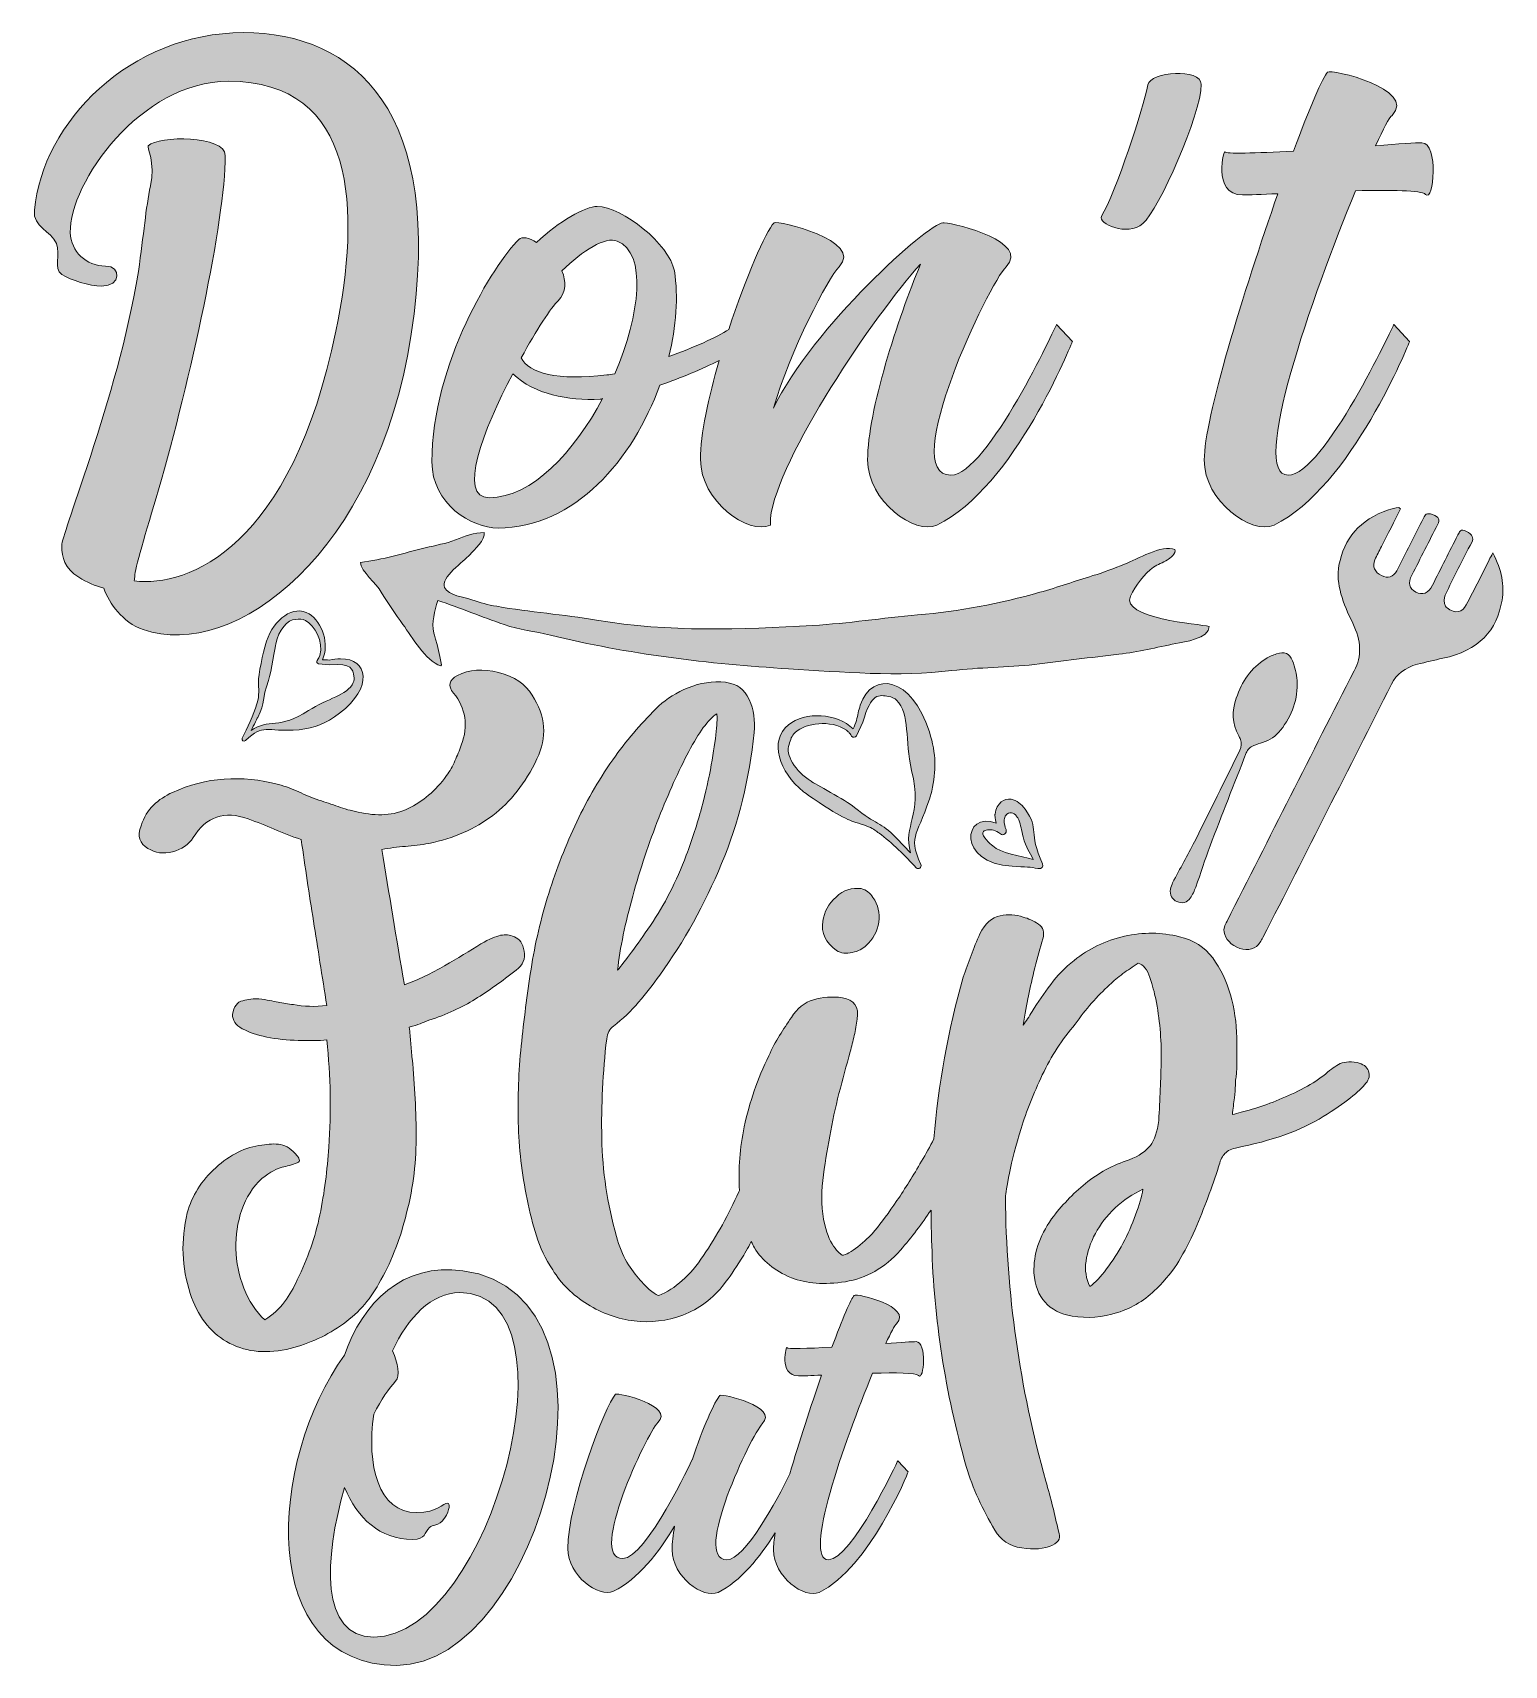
# Model space of a CAD drawing. Header units: inches. Extents: x 0.39 to 5.61, y -5.89 to -0.11.
import ezdxf

# ---------------------------------------------------------------- set-up
doc = ezdxf.new("R2010")
doc.units = ezdxf.units.IN
doc.header["$MEASUREMENT"] = 0
doc.layers.add('Layer 1', color=7, linetype='Continuous')

# ---------------------------------------------------------------- blocks, each defined once
blk = doc.blocks.new('block 2')
at = {"layer": 'Layer 1', "lineweight": 0}
for points, knots in [([(1.683, -5.8907), (1.1847, -5.8907), (1.2271, -5.1637), (1.4981, -4.7924), (1.5616, -4.6075), (1.7028, -4.4635), (1.9174, -4.4932), (2.5483, -4.5807), (2.1898, -5.8907), (1.683, -5.8907)], [0, 0, 0, 0, 1, 1, 1, 2, 2, 2, 3, 3, 3, 3]), ([(1.9061, -4.5708), (1.8058, -4.5708), (1.7226, -4.6597), (1.6675, -4.7769), (1.6873, -4.8192), (1.6957, -4.8672), (1.6788, -4.8842), (1.6548, -4.9096), (1.628, -4.9505), (1.6012, -5.0013), (1.5757, -5.182), (1.6167, -5.35), (1.7536, -5.35), (1.8284, -5.35), (1.8454, -5.3161), (1.8637, -5.3161), (1.8708, -5.3161), (1.8722, -5.3387), (1.8524, -5.3698), (1.8298, -5.4008), (1.8101, -5.391), (1.7988, -5.4023), (1.779, -5.4206), (1.7875, -5.4446), (1.7395, -5.4446), (1.6223, -5.4446), (1.5433, -5.3698), (1.4981, -5.2611), (1.4247, -5.5138), (1.412, -5.7904), (1.6012, -5.7904), (2.0162, -5.7904), (2.3408, -4.5708), (1.9061, -4.5708)], [0, 0, 0, 0, 1, 1, 1, 2, 2, 2, 3, 3, 3, 4, 4, 4, 5, 5, 5, 6, 6, 6, 7, 7, 7, 8, 8, 8, 9, 9, 9, 10, 10, 10, 11, 11, 11, 11])]:
    blk.add_open_spline(points, degree=3, knots=knots, dxfattribs=at)
blk = doc.blocks.new('block 3')
at = {"layer": 'Layer 1', "lineweight": 0}
for points, knots in [([(1.8074, -1.629), (1.8074, -1.2803), (2.0269, -0.9294), (2.1152, -0.8412), (2.1259, -0.8304), (2.1518, -0.8347), (2.1776, -0.8519), (2.2594, -0.7766), (2.3498, -0.7249), (2.3928, -0.7249), (2.4811, -0.7249), (2.649, -0.8584), (2.6662, -0.9531), (2.6813, -1.0435), (2.6726, -1.149), (2.6468, -1.2566), (2.7323, -1.2252), (2.8164, -1.1881), (2.8589, -1.1603), (2.9192, -0.9771), (2.9897, -0.8136), (3.0192, -0.7831), (3.0299, -0.7723), (3.3399, -0.8455), (3.2495, -0.938), (3.2129, -0.9746), (3.0751, -1.2372), (3.017, -1.4396), (3.1569, -1.1511), (3.5659, -0.7831), (3.6176, -0.7831), (3.6197, -0.7831), (3.6197, -0.7831), (3.6219, -0.7831), (3.6692, -0.7852), (3.9254, -0.8519), (3.8414, -0.938), (3.7811, -0.9962), (3.4561, -1.6763), (3.6455, -1.6763), (3.7747, -1.6763), (4.0201, -1.1425), (4.0201, -1.1425), (4.0201, -1.1425), (4.076, -1.2028), (4.076, -1.2028), (4.076, -1.2028), (3.8715, -1.7215), (3.596, -1.8528), (3.5185, -1.8894), (3.3506, -1.7689), (3.3506, -1.6225), (3.3506, -1.4482), (3.4583, -1.121), (3.5379, -0.9294), (3.3743, -1.1102), (3.0321, -1.6139), (3.0062, -1.8292), (3.0062, -1.8292), (3.0062, -1.8528), (3.0062, -1.8528), (2.9288, -1.8894), (2.7587, -1.7689), (2.7587, -1.6204), (2.7587, -1.5312), (2.7867, -1.4015), (2.8248, -1.2704), (2.7653, -1.2999), (2.69, -1.3323), (2.6145, -1.3578), (2.5198, -1.6204), (2.3132, -1.8636), (2.042, -1.8636), (1.9473, -1.8636), (1.8074, -1.7775), (1.8074, -1.629)], [0, 0, 0, 0, 1, 1, 1, 2, 2, 2, 3, 3, 3, 4, 4, 4, 5, 5, 5, 6, 6, 6, 7, 7, 7, 8, 8, 8, 9, 9, 9, 10, 10, 10, 11, 11, 11, 12, 12, 12, 13, 13, 13, 14, 14, 14, 15, 15, 15, 16, 16, 16, 17, 17, 17, 18, 18, 18, 19, 19, 19, 20, 20, 20, 21, 21, 21, 22, 22, 22, 23, 23, 23, 24, 24, 24, 25, 25, 25, 25]), ([(2.1238, -1.2609), (2.1496, -1.3147), (2.2529, -1.3427), (2.4273, -1.3212), (2.4359, -1.3212), (2.4445, -1.319), (2.4553, -1.3169), (2.5457, -1.1059), (2.5693, -0.8907), (2.4639, -0.8476), (2.423, -0.8304), (2.3412, -0.8799), (2.268, -0.9531), (2.2831, -0.9897), (2.2831, -1.0284), (2.2551, -1.0586), (2.2292, -1.0823), (2.1776, -1.1619), (2.1238, -1.2609)], [0, 0, 0, 0, 1, 1, 1, 2, 2, 2, 3, 3, 3, 4, 4, 4, 5, 5, 5, 6, 6, 6, 6]), ([(2.0097, -1.756), (2.1625, -1.756), (2.311, -1.5945), (2.4122, -1.4051), (2.4101, -1.4073), (2.4079, -1.4073), (2.4036, -1.4073), (2.2874, -1.4116), (2.1733, -1.3922), (2.0936, -1.3169), (1.9882, -1.5171), (1.8978, -1.756), (2.0097, -1.756)], [0, 0, 0, 0, 1, 1, 1, 2, 2, 2, 3, 3, 3, 4, 4, 4, 4])]:
    blk.add_open_spline(points, degree=3, knots=knots, dxfattribs=at)
blk = doc.blocks.new('block 4')
at = {"layer": 'Layer 1', "lineweight": 0}
for points, knots in [([(5.1246, -3.7858), (5.1304, -3.8009), (5.1275, -3.8154), (5.1159, -3.8293), (5.0927, -3.8594), (5.0422, -3.8989), (4.9646, -3.9476), (4.8868, -3.9963), (4.783, -4.0334), (4.6532, -4.0589), (4.6346, -4.0636), (4.6213, -4.0711), (4.6132, -4.0815), (4.605, -4.092), (4.5986, -4.1065), (4.594, -4.125), (4.5708, -4.1969), (4.543, -4.2712), (4.5105, -4.3477), (4.4919, -4.3895), (4.4728, -4.4266), (4.4531, -4.459), (4.4334, -4.4915), (4.4073, -4.524), (4.3748, -4.5565), (4.3354, -4.5959), (4.289, -4.6243), (4.2356, -4.6417), (4.1823, -4.6591), (4.1289, -4.6631), (4.0756, -4.6538), (3.9921, -4.64), (3.9469, -4.589), (3.9399, -4.5008), (3.9376, -4.4359), (3.9585, -4.372), (4.0025, -4.3094), (4.0373, -4.2631), (4.0773, -4.2213), (4.1226, -4.1842), (4.1678, -4.1471), (4.2194, -4.1192), (4.2774, -4.1007), (4.3122, -4.0867), (4.3371, -4.0699), (4.3522, -4.0502), (4.3673, -4.0305), (4.3771, -4.001), (4.3818, -3.9615), (4.3864, -3.8873), (4.3893, -3.8148), (4.3905, -3.7441), (4.3916, -3.6733), (4.3853, -3.602), (4.3713, -3.5301), (4.3667, -3.5092), (4.3597, -3.4843), (4.3505, -3.4553), (4.3412, -3.4263), (4.3273, -3.4095), (4.3087, -3.4048), (4.2901, -3.4165), (4.2722, -3.4286), (4.2548, -3.4414), (4.2374, -3.4541), (4.2217, -3.4674), (4.2078, -3.4814), (4.1637, -3.5208), (4.1231, -3.5672), (4.0861, -3.6205), (4.0396, -3.6739), (4.0008, -3.7336), (3.9695, -3.7997), (3.9382, -3.8658), (3.9132, -3.929), (3.8947, -3.9893), (3.8761, -4.0497), (3.8622, -4.1024), (3.8529, -4.1476), (3.8437, -4.1929), (3.839, -4.2213), (3.839, -4.2329), (3.8413, -4.5715), (3.8889, -4.9066), (3.9817, -5.2384), (3.9909, -5.2685), (3.9991, -5.2981), (4.006, -5.3271), (4.013, -5.3561), (4.0199, -5.3857), (4.0269, -5.4158), (4.0361, -5.4367), (4.0292, -5.4529), (4.006, -5.4646), (3.9759, -5.4785), (3.9393, -5.4819), (3.8964, -5.475), (3.8535, -5.468), (3.8216, -5.4471), (3.8008, -5.4123), (3.7799, -5.3752), (3.7607, -5.3381), (3.7433, -5.301), (3.7259, -5.2639), (3.7114, -5.2256), (3.6999, -5.1862), (3.6256, -4.9241), (3.585, -4.6631), (3.5781, -4.4034), (3.5763, -4.3616), (3.5754, -4.32), (3.5753, -4.2784), (3.5433, -4.3264), (3.5072, -4.3739), (3.4668, -4.4208), (3.4111, -4.4834), (3.3461, -4.5205), (3.272, -4.5321), (3.1977, -4.5438), (3.1339, -4.539), (3.0806, -4.5182), (3.0202, -4.4927), (2.9768, -4.4573), (2.9501, -4.4121), (2.946, -4.405), (2.9422, -4.3978), (2.9385, -4.3904), (2.9263, -4.4133), (2.9145, -4.4339), (2.9032, -4.4521), (2.88, -4.4892), (2.8602, -4.5182), (2.844, -4.539), (2.8023, -4.5924), (2.753, -4.6295), (2.6962, -4.6504), (2.6393, -4.6713), (2.5819, -4.6782), (2.5239, -4.6713), (2.4659, -4.6643), (2.4109, -4.6446), (2.3587, -4.6121), (2.3065, -4.5797), (2.2653, -4.539), (2.2352, -4.4904), (2.2096, -4.4509), (2.1905, -4.4109), (2.1778, -4.3703), (2.165, -4.3297), (2.1539, -4.2863), (2.1447, -4.2399), (2.1261, -4.1494), (2.1157, -4.0589), (2.1134, -3.9685), (2.1111, -3.878), (2.1145, -3.7876), (2.1238, -3.6971), (2.1331, -3.6066), (2.1447, -3.5162), (2.1586, -3.4257), (2.1725, -3.3353), (2.1934, -3.246), (2.2212, -3.1578), (2.2491, -3.0697), (2.2821, -2.985), (2.3204, -2.9038), (2.3587, -2.8227), (2.4045, -2.745), (2.4578, -2.6707), (2.481, -2.6383), (2.5053, -2.6075), (2.5309, -2.5785), (2.5564, -2.5495), (2.5831, -2.5211), (2.6109, -2.4933), (2.6387, -2.4678), (2.6735, -2.4463), (2.7153, -2.4289), (2.757, -2.4115), (2.8011, -2.4051), (2.8475, -2.4098), (2.8869, -2.4144), (2.9147, -2.4347), (2.931, -2.4706), (2.9472, -2.5066), (2.953, -2.5455), (2.9484, -2.5872), (2.9321, -2.7519), (2.8939, -2.9068), (2.8336, -3.0517), (2.7732, -3.1967), (2.7002, -3.3283), (2.6144, -3.4466), (2.5912, -3.4791), (2.5662, -3.511), (2.5396, -3.5423), (2.5129, -3.5736), (2.4833, -3.602), (2.4509, -3.6275), (2.437, -3.6368), (2.4288, -3.6519), (2.4265, -3.6727), (2.4126, -3.791), (2.4068, -3.9082), (2.4091, -4.0241), (2.4114, -4.1401), (2.4288, -4.2561), (2.4613, -4.372), (2.4705, -4.4068), (2.4827, -4.437), (2.4978, -4.4625), (2.5129, -4.4881), (2.5286, -4.5095), (2.5448, -4.5269), (2.561, -4.5443), (2.5749, -4.5577), (2.5866, -4.5669), (2.5981, -4.5762), (2.6062, -4.5808), (2.6109, -4.5808), (2.6689, -4.5577), (2.7217, -4.5107), (2.7692, -4.4399), (2.8167, -4.3692), (2.8585, -4.2938), (2.8945, -4.2138), (2.8952, -4.2123), (2.8957, -4.2108), (2.8964, -4.2093), (2.8924, -4.1322), (2.898, -4.0571), (2.9136, -3.9841), (2.9321, -3.8971), (2.9611, -3.8131), (3.0006, -3.7319), (3.0122, -3.7064), (3.0249, -3.6826), (3.0388, -3.6605), (3.0528, -3.6385), (3.0667, -3.6171), (3.0806, -3.5962), (3.1015, -3.5637), (3.1276, -3.5428), (3.1589, -3.5336), (3.1902, -3.5243), (3.2244, -3.522), (3.2615, -3.5266), (3.3033, -3.5336), (3.3207, -3.5591), (3.3137, -3.6031), (3.3114, -3.6217), (3.3079, -3.6409), (3.3033, -3.6605), (3.2986, -3.6803), (3.294, -3.6994), (3.2893, -3.718), (3.2754, -3.7667), (3.2621, -3.816), (3.2493, -3.8658), (3.2366, -3.9157), (3.2255, -3.9662), (3.2163, -4.0172), (3.207, -4.0682), (3.1989, -4.1204), (3.1919, -4.1737), (3.185, -4.2271), (3.1873, -4.2793), (3.1989, -4.3303), (3.2081, -4.3674), (3.2203, -4.3953), (3.2354, -4.4138), (3.2505, -4.4324), (3.2603, -4.4405), (3.265, -4.4381), (3.2812, -4.4335), (3.3009, -4.4213), (3.3241, -4.4016), (3.3473, -4.382), (3.3647, -4.3651), (3.3763, -4.3512), (3.3995, -4.3233), (3.4256, -4.288), (3.4546, -4.2451), (3.4836, -4.2022), (3.5125, -4.1558), (3.5416, -4.1059), (3.5567, -4.0799), (3.5713, -4.0535), (3.5855, -4.0268), (3.6014, -3.8345), (3.636, -3.6434), (3.6894, -3.4535), (3.6987, -3.428), (3.708, -3.4025), (3.7173, -3.377), (3.7265, -3.3515), (3.7369, -3.326), (3.7486, -3.3005), (3.7671, -3.2634), (3.7909, -3.2419), (3.8199, -3.2361), (3.8489, -3.2303), (3.8761, -3.2321), (3.9016, -3.2413), (3.9202, -3.246), (3.9382, -3.2541), (3.9556, -3.2657), (3.973, -3.2773), (3.9782, -3.2947), (3.9712, -3.3179), (3.9619, -3.3504), (3.9527, -3.3846), (3.9434, -3.4205), (3.9341, -3.4565), (3.9265, -3.4895), (3.9208, -3.5196), (3.915, -3.5498), (3.9086, -3.5846), (3.9016, -3.624), (3.9063, -3.6171), (3.9115, -3.6096), (3.9173, -3.6014), (3.9231, -3.5933), (3.9283, -3.5846), (3.933, -3.5753), (3.9538, -3.5428), (3.9759, -3.511), (3.9991, -3.4796), (4.0222, -3.4483), (4.0501, -3.4199), (4.0826, -3.3944), (4.1336, -3.3526), (4.1927, -3.3243), (4.26, -3.3091), (4.3273, -3.2941), (4.3922, -3.2947), (4.4549, -3.3109), (4.5058, -3.3225), (4.5453, -3.3474), (4.5732, -3.3857), (4.601, -3.424), (4.6218, -3.4674), (4.6358, -3.5162), (4.6497, -3.5649), (4.6572, -3.6153), (4.6584, -3.6675), (4.6595, -3.7197), (4.6589, -3.7667), (4.6566, -3.8084), (4.6543, -3.8131), (4.6532, -3.8223), (4.6532, -3.8362), (4.6532, -3.8502), (4.652, -3.8653), (4.6497, -3.8815), (4.6474, -3.9001), (4.645, -3.9198), (4.6427, -3.9406), (4.6613, -3.936), (4.6845, -3.9296), (4.7123, -3.9215), (4.7401, -3.9134), (4.7685, -3.9035), (4.7975, -3.8919), (4.8265, -3.8803), (4.8561, -3.867), (4.8863, -3.8519), (4.9164, -3.8369), (4.9431, -3.8201), (4.9663, -3.8015), (4.9848, -3.7853), (5.0022, -3.7725), (5.0185, -3.7632), (5.0347, -3.7539), (5.0568, -3.7516), (5.0846, -3.7562), (5.1055, -3.7609), (5.1188, -3.7708), (5.1246, -3.7858)], [0, 0, 0, 0, 1, 1, 1, 2, 2, 2, 3, 3, 3, 4, 4, 4, 5, 5, 5, 6, 6, 6, 7, 7, 7, 8, 8, 8, 9, 9, 9, 10, 10, 10, 11, 11, 11, 12, 12, 12, 13, 13, 13, 14, 14, 14, 15, 15, 15, 16, 16, 16, 17, 17, 17, 18, 18, 18, 19, 19, 19, 20, 20, 20, 21, 21, 21, 22, 22, 22, 23, 23, 23, 24, 24, 24, 25, 25, 25, 26, 26, 26, 27, 27, 27, 28, 28, 28, 29, 29, 29, 30, 30, 30, 31, 31, 31, 32, 32, 32, 33, 33, 33, 34, 34, 34, 35, 35, 35, 36, 36, 36, 37, 37, 37, 38, 38, 38, 39, 39, 39, 40, 40, 40, 41, 41, 41, 42, 42, 42, 43, 43, 43, 44, 44, 44, 45, 45, 45, 46, 46, 46, 47, 47, 47, 48, 48, 48, 49, 49, 49, 50, 50, 50, 51, 51, 51, 52, 52, 52, 53, 53, 53, 54, 54, 54, 55, 55, 55, 56, 56, 56, 57, 57, 57, 58, 58, 58, 59, 59, 59, 60, 60, 60, 61, 61, 61, 62, 62, 62, 63, 63, 63, 64, 64, 64, 65, 65, 65, 66, 66, 66, 67, 67, 67, 68, 68, 68, 69, 69, 69, 70, 70, 70, 71, 71, 71, 72, 72, 72, 73, 73, 73, 74, 74, 74, 75, 75, 75, 76, 76, 76, 77, 77, 77, 78, 78, 78, 79, 79, 79, 80, 80, 80, 81, 81, 81, 82, 82, 82, 83, 83, 83, 84, 84, 84, 85, 85, 85, 86, 86, 86, 87, 87, 87, 88, 88, 88, 89, 89, 89, 90, 90, 90, 91, 91, 91, 92, 92, 92, 93, 93, 93, 94, 94, 94, 95, 95, 95, 96, 96, 96, 97, 97, 97, 98, 98, 98, 99, 99, 99, 100, 100, 100, 101, 101, 101, 102, 102, 102, 103, 103, 103, 104, 104, 104, 105, 105, 105, 106, 106, 106, 107, 107, 107, 108, 108, 108, 109, 109, 109, 110, 110, 110, 111, 111, 111, 112, 112, 112, 113, 113, 113, 114, 114, 114, 115, 115, 115, 116, 116, 116, 117, 117, 117, 118, 118, 118, 119, 119, 119, 120, 120, 120, 121, 121, 121, 122, 122, 122, 123, 123, 123, 124, 124, 124, 125, 125, 125, 126, 126, 126, 126]), ([(2.4648, -3.4292), (2.4926, -3.3967), (2.5314, -3.3439), (2.5813, -3.2709), (2.6312, -3.1978), (2.6735, -3.1149), (2.7083, -3.0221), (2.7292, -2.9664), (2.7472, -2.9108), (2.7623, -2.8551), (2.7773, -2.7994), (2.7889, -2.7484), (2.7971, -2.702), (2.8052, -2.6557), (2.811, -2.6162), (2.8144, -2.5837), (2.8179, -2.5513), (2.8185, -2.5304), (2.8162, -2.5211), (2.786, -2.542), (2.753, -2.5867), (2.717, -2.655), (2.681, -2.7235), (2.6457, -2.8018), (2.6109, -2.8899), (2.5761, -2.9781), (2.5454, -3.0703), (2.5187, -3.1665), (2.492, -3.2628), (2.474, -3.3504), (2.4648, -3.4292)], [0, 0, 0, 0, 1, 1, 1, 2, 2, 2, 3, 3, 3, 4, 4, 4, 5, 5, 5, 6, 6, 6, 7, 7, 7, 8, 8, 8, 9, 9, 9, 10, 10, 10, 10]), ([(4.3261, -4.2051), (4.289, -4.2213), (4.2559, -4.2433), (4.227, -4.2712), (4.1979, -4.299), (4.1748, -4.3292), (4.1574, -4.3616), (4.14, -4.3941), (4.1289, -4.4266), (4.1243, -4.459), (4.1196, -4.4915), (4.1243, -4.5217), (4.1382, -4.5495), (4.1568, -4.5356), (4.1765, -4.5147), (4.1974, -4.4869), (4.2183, -4.459), (4.2374, -4.4289), (4.2548, -4.3964), (4.2722, -4.364), (4.2872, -4.3303), (4.3, -4.2955), (4.3127, -4.2607), (4.3214, -4.2306), (4.3261, -4.2051)], [0, 0, 0, 0, 1, 1, 1, 2, 2, 2, 3, 3, 3, 4, 4, 4, 5, 5, 5, 6, 6, 6, 7, 7, 7, 8, 8, 8, 8])]:
    blk.add_open_spline(points, degree=3, knots=knots, dxfattribs=at)
blk = doc.blocks.new('block 5')
at = {"layer": 'Layer 1', "lineweight": 0}
for points, knots in [([(1.1937, -2.4542), (1.1945, -2.4216), (1.1923, -2.4139), (1.1936, -2.3971), (1.1952, -2.3628), (1.2177, -2.2767), (1.2218, -2.2638), (1.2481, -2.1866), (1.3166, -2.1335), (1.3724, -2.1676), (1.4201, -2.1964), (1.4452, -2.2765), (1.4197, -2.3298), (1.4278, -2.3302), (1.4359, -2.3307), (1.444, -2.3309), (1.457, -2.3285), (1.4704, -2.3266), (1.4842, -2.3264), (1.5805, -2.3245), (1.6006, -2.4278), (1.4804, -2.5193), (1.4309, -2.5569), (1.3926, -2.5701), (1.3372, -2.5777), (1.2137, -2.5864), (1.2121, -2.5546), (1.1476, -2.6158), (1.1421, -2.622), (1.1317, -2.6152), (1.1357, -2.6075), (1.1539, -2.5719), (1.1764, -2.5252), (1.1872, -2.4858), (1.19, -2.4759), (1.1932, -2.4709), (1.1937, -2.4542)], [0, 0, 0, 0, 1, 1, 1, 2, 2, 2, 3, 3, 3, 4, 4, 4, 5, 5, 5, 6, 6, 6, 7, 7, 7, 8, 8, 8, 9, 9, 9, 10, 10, 10, 11, 11, 11, 12, 12, 12, 12]), ([(1.1903, -2.5343), (1.1893, -2.5364), (1.168, -2.5784), (1.1669, -2.5806), (1.2292, -2.5358), (1.2671, -2.5787), (1.37, -2.51), (1.4379, -2.466), (1.5068, -2.457), (1.5291, -2.4108), (1.5324, -2.405), (1.532, -2.3947), (1.5308, -2.3881), (1.5264, -2.364), (1.5254, -2.3408), (1.4448, -2.3479), (1.4448, -2.3479), (1.4061, -2.3439), (1.4061, -2.3439), (1.4007, -2.3433), (1.3978, -2.3372), (1.4009, -2.3326), (1.4087, -2.3213), (1.4064, -2.3254), (1.4106, -2.3146), (1.4233, -2.266), (1.3924, -2.2074), (1.3594, -2.1911), (1.3485, -2.1854), (1.3377, -2.1854), (1.3249, -2.1869), (1.2961, -2.1856), (1.2649, -2.2255), (1.2542, -2.2731), (1.2519, -2.2833), (1.2385, -2.374), (1.2287, -2.4031), (1.2039, -2.4724), (1.2185, -2.4775), (1.1903, -2.5343)], [0, 0, 0, 0, 1, 1, 1, 2, 2, 2, 3, 3, 3, 4, 4, 4, 5, 5, 5, 6, 6, 6, 7, 7, 7, 8, 8, 8, 9, 9, 9, 10, 10, 10, 11, 11, 11, 12, 12, 12, 13, 13, 13, 13])]:
    blk.add_open_spline(points, degree=3, knots=knots, dxfattribs=at)
blk = doc.blocks.new('block 6')
at = {"layer": 'Layer 1', "lineweight": 0}
for points, knots in [([(3.5779, -2.7951), (3.5317, -2.9569), (3.4905, -2.9442), (3.5388, -3.055), (3.5442, -3.0649), (3.5307, -3.075), (3.5226, -3.0664), (3.4856, -3.0266), (3.4363, -2.9762), (3.3911, -2.9442), (3.3797, -2.9361), (3.3748, -2.9296), (3.3536, -2.9213), (3.3124, -2.9052), (3.3015, -2.9045), (3.2807, -2.895), (3.2376, -2.8771), (3.1379, -2.8085), (3.1234, -2.7973), (3.0369, -2.7279), (3.0008, -2.6158), (3.0702, -2.5603), (3.1291, -2.5127), (3.2431, -2.5178), (3.2994, -2.575), (3.3036, -2.5649), (3.3079, -2.5547), (3.3119, -2.5444), (3.3149, -2.5267), (3.3187, -2.5087), (3.3248, -2.4909), (3.367, -2.367), (3.5083, -2.3893), (3.5694, -2.5852), (3.5947, -2.6659), (3.5938, -2.7209), (3.5779, -2.7951)], [0, 0, 0, 0, 1, 1, 1, 2, 2, 2, 3, 3, 3, 4, 4, 4, 5, 5, 5, 6, 6, 6, 7, 7, 7, 8, 8, 8, 9, 9, 9, 10, 10, 10, 11, 11, 11, 12, 12, 12, 12]), ([(3.5066, -2.7219), (3.4818, -2.6147), (3.5021, -2.5226), (3.4535, -2.4727), (3.4476, -2.4658), (3.4342, -2.4616), (3.4253, -2.4601), (3.3924, -2.4545), (3.3623, -2.445), (3.3341, -2.5513), (3.3341, -2.5513), (3.311, -2.5989), (3.311, -2.5989), (3.3078, -2.6055), (3.2986, -2.6064), (3.2942, -2.6003), (3.2833, -2.5851), (3.2875, -2.5898), (3.2757, -2.5796), (3.2195, -2.5409), (3.1303, -2.5532), (3.0942, -2.5878), (3.0819, -2.599), (3.077, -2.6129), (3.0729, -2.63), (3.058, -2.6661), (3.0945, -2.7245), (3.1503, -2.7602), (3.1622, -2.7678), (3.2719, -2.8269), (3.3046, -2.8529), (3.3816, -2.9167), (3.3949, -2.9004), (3.4544, -2.9627), (3.4566, -2.965), (3.5005, -3.0116), (3.5027, -3.0139), (3.4743, -2.9137), (3.5467, -2.8851), (3.5066, -2.7219)], [0, 0, 0, 0, 1, 1, 1, 2, 2, 2, 3, 3, 3, 4, 4, 4, 5, 5, 5, 6, 6, 6, 7, 7, 7, 8, 8, 8, 9, 9, 9, 10, 10, 10, 11, 11, 11, 12, 12, 12, 13, 13, 13, 13])]:
    blk.add_open_spline(points, degree=3, knots=knots, dxfattribs=at)
blk = doc.blocks.new('block 7')
at = {"layer": 'Layer 1', "lineweight": 0}
for points, knots in [([(3.8064, -2.9089), (3.8039, -2.8992), (3.8029, -2.8964), (3.8018, -2.8785), (3.8015, -2.8801), (3.8022, -2.8761), (3.8021, -2.8765), (3.8073, -2.8348), (3.8355, -2.8208), (3.8588, -2.8241), (3.8798, -2.8269), (3.895, -2.8416), (3.9084, -2.8587), (3.9619, -2.9323), (3.9176, -2.9379), (3.9701, -3.0526), (3.9743, -3.0615), (3.9676, -3.0728), (3.954, -3.0695), (3.9286, -3.0633), (3.9107, -3.0635), (3.8626, -3.0613), (3.666, -3.0512), (3.6883, -2.8623), (3.8064, -2.9089)], [0, 0, 0, 0, 1, 1, 1, 2, 2, 2, 3, 3, 3, 4, 4, 4, 5, 5, 5, 6, 6, 6, 7, 7, 7, 8, 8, 8, 8]), ([(3.7673, -2.9344), (3.7624, -2.9363), (3.7601, -2.9403), (3.7592, -2.943), (3.7552, -2.954), (3.7848, -2.982), (3.794, -2.9892), (3.8206, -3.0138), (3.893, -3.0251), (3.9366, -3.0367), (3.9253, -3.0085), (3.9121, -2.9994), (3.9014, -2.9569), (3.8953, -2.9322), (3.894, -2.9174), (3.8858, -2.8962), (3.886, -2.8966), (3.8853, -2.8955), (3.8862, -2.8969), (3.8779, -2.8821), (3.8849, -2.8937), (3.8775, -2.8832), (3.8694, -2.8725), (3.8517, -2.8636), (3.8394, -2.8823), (3.8373, -2.8853), (3.8386, -2.8834), (3.8375, -2.8851), (3.8374, -2.8856), (3.8381, -2.8816), (3.8378, -2.8833), (3.8355, -2.8904), (3.8341, -2.8936), (3.8346, -2.9015), (3.8344, -2.9072), (3.837, -2.9219), (3.8409, -2.9314), (3.8459, -2.9436), (3.8315, -2.9548), (3.8209, -2.9468), (3.802, -2.9325), (3.7917, -2.9313), (3.775, -2.9318), (3.7724, -2.9328), (3.7694, -2.933), (3.7673, -2.9344)], [0, 0, 0, 0, 1, 1, 1, 2, 2, 2, 3, 3, 3, 4, 4, 4, 5, 5, 5, 6, 6, 6, 7, 7, 7, 8, 8, 8, 9, 9, 9, 10, 10, 10, 11, 11, 11, 12, 12, 12, 13, 13, 13, 14, 14, 14, 15, 15, 15, 15])]:
    blk.add_open_spline(points, degree=3, knots=knots, dxfattribs=at)

msp = doc.modelspace()

# ---------------------------------------------------------------- hatches: boundary and pattern name
at = {"layer": 'Layer 1', "true_color": 0x333333}
h = msp.add_hatch(color=250, dxfattribs=at)
h.dxf.hatch_style = 2
edge = h.paths.add_edge_path()
edge.add_spline(control_points=[(1.5546, -1.985), (1.6327, -1.976), (1.7079, -1.9524), (1.784, -1.9334), (1.8205, -1.9242), (1.8568, -1.9193), (1.8914, -1.905), (1.9236, -1.8917), (1.9577, -1.879), (1.9931, -1.8795), (1.9982, -1.9039), (1.9561, -1.941), (1.9419, -1.9578), (1.9211, -1.9824), (1.836, -2.0374), (1.8526, -2.0746), (1.8648, -2.102), (1.9241, -2.1085), (1.9489, -2.1176), (1.9801, -2.1291), (2.0043, -2.1348), (2.0374, -2.1406), (2.1548, -2.1612), (2.2732, -2.1698), (2.3909, -2.1897), (2.6479, -2.2331), (2.9003, -2.2228), (3.157, -2.2084), (3.2812, -2.2014), (3.4041, -2.1814), (3.5279, -2.1711), (3.6744, -2.159), (3.8191, -2.1307), (3.9605, -2.091), (4.0241, -2.0732), (4.0855, -2.0514), (4.1489, -2.0321), (4.1879, -2.0202), (4.2234, -2.0061), (4.2607, -1.9914), (4.3047, -1.9741), (4.3931, -1.9218), (4.4394, -1.939), (4.4435, -1.9536), (4.4227, -1.9698), (4.4126, -1.9761), (4.3967, -1.9859), (4.3771, -1.9925), (4.3634, -2.0021), (4.3308, -2.025), (4.2987, -2.0684), (4.2819, -2.1042), (4.2446, -2.1837), (4.5259, -2.2036), (4.5607, -2.2118), (4.5605, -2.2553), (4.4717, -2.2669), (4.4419, -2.2727), (4.3742, -2.2859), (4.3098, -2.3028), (4.2405, -2.3103), (4.1406, -2.3213), (4.0411, -2.3353), (3.9413, -2.3466), (3.8443, -2.3575), (3.7455, -2.3566), (3.649, -2.3682), (3.4602, -2.3911), (3.2604, -2.3737), (3.0705, -2.362), (2.7902, -2.3448), (2.4988, -2.3097), (2.2269, -2.2428), (2.1719, -2.2292), (2.1167, -2.2238), (2.063, -2.2052), (1.984, -2.1779), (1.9066, -2.1461), (1.828, -2.12), (1.8182, -2.1585), (1.8046, -2.196), (1.8148, -2.2356), (1.8166, -2.2426), (1.8478, -2.355), (1.8394, -2.3519), (1.7828, -2.3311), (1.7388, -2.2514), (1.7047, -2.2046), (1.6771, -2.1669), (1.6517, -2.1311), (1.6282, -2.0904), (1.6118, -2.0617), (1.5558, -2.0171), (1.5546, -1.985)], knot_values=[0, 0, 0, 0, 1, 1, 1, 2, 2, 2, 3, 3, 3, 4, 4, 4, 5, 5, 5, 6, 6, 6, 7, 7, 7, 8, 8, 8, 9, 9, 9, 10, 10, 10, 11, 11, 11, 12, 12, 12, 13, 13, 13, 14, 14, 14, 15, 15, 15, 16, 16, 16, 17, 17, 17, 18, 18, 18, 19, 19, 19, 20, 20, 20, 21, 21, 21, 22, 22, 22, 23, 23, 23, 24, 24, 24, 25, 25, 25, 26, 26, 26, 27, 27, 27, 28, 28, 28, 29, 29, 29, 30, 30, 30, 31, 31, 31, 31], degree=3, periodic=1)
edge = h.paths.add_edge_path()
edge.add_spline(control_points=[(1.683, -5.8907), (1.1847, -5.8907), (1.2271, -5.1637), (1.4981, -4.7924), (1.5616, -4.6075), (1.7028, -4.4635), (1.9174, -4.4932), (2.5483, -4.5807), (2.1898, -5.8907), (1.683, -5.8907)], knot_values=[0, 0, 0, 0, 1, 1, 1, 2, 2, 2, 3, 3, 3, 3], degree=3, periodic=1)
edge = h.paths.add_edge_path()
edge.add_spline(control_points=[(1.9061, -4.5708), (1.8058, -4.5708), (1.7226, -4.6597), (1.6675, -4.7769), (1.6873, -4.8192), (1.6957, -4.8672), (1.6788, -4.8842), (1.6548, -4.9096), (1.628, -4.9505), (1.6012, -5.0013), (1.5757, -5.182), (1.6167, -5.35), (1.7536, -5.35), (1.8284, -5.35), (1.8454, -5.3161), (1.8637, -5.3161), (1.8708, -5.3161), (1.8722, -5.3387), (1.8524, -5.3698), (1.8298, -5.4008), (1.8101, -5.391), (1.7988, -5.4023), (1.779, -5.4206), (1.7875, -5.4446), (1.7395, -5.4446), (1.6223, -5.4446), (1.5433, -5.3698), (1.4981, -5.2611), (1.4247, -5.5138), (1.412, -5.7904), (1.6012, -5.7904), (2.0162, -5.7904), (2.3408, -4.5708), (1.9061, -4.5708)], knot_values=[0, 0, 0, 0, 1, 1, 1, 2, 2, 2, 3, 3, 3, 4, 4, 4, 5, 5, 5, 6, 6, 6, 7, 7, 7, 8, 8, 8, 9, 9, 9, 10, 10, 10, 11, 11, 11, 11], degree=3, periodic=1)
edge = h.paths.add_edge_path()
edge.add_spline(control_points=[(3.5223, -4.7444), (3.5096, -4.7444), (3.4687, -4.7473), (3.415, -4.7515), (3.4334, -4.712), (3.4461, -4.6866), (3.4531, -4.6809), (3.5124, -4.6202), (3.3106, -4.5722), (3.3035, -4.5807), (3.2922, -4.592), (3.2612, -4.664), (3.2245, -4.7642), (3.1369, -4.7684), (3.065, -4.7713), (3.065, -4.7656), (3.065, -4.7529), (3.0325, -4.8658), (3.1059, -4.8658), (3.12, -4.8658), (3.1511, -4.8644), (3.1878, -4.863), (3.1493, -4.9737), (3.1078, -5.1005), (3.0753, -5.2125), (3.0283, -5.3075), (2.9173, -5.5166), (2.8518, -5.5166), (2.7276, -5.5166), (2.9393, -5.0748), (2.9775, -5.0352), (3.0382, -4.9745), (2.8349, -4.928), (2.8278, -4.935), (2.8095, -4.9533), (2.7671, -5.0508), (2.729, -5.1637), (2.729, -5.1637), (2.729, -5.1623), (2.729, -5.1623), (2.729, -5.1623), (2.5667, -5.5123), (2.4834, -5.5123), (2.3578, -5.5123), (2.5695, -5.0705), (2.6076, -5.031), (2.6683, -4.9717), (2.4665, -4.9237), (2.458, -4.9308), (2.4213, -4.9689), (2.2886, -5.319), (2.2886, -5.4771), (2.2886, -5.5731), (2.3987, -5.6521), (2.4509, -5.6281), (2.5356, -5.5872), (2.6119, -5.4898), (2.6669, -5.398), (2.6613, -5.4291), (2.6584, -5.4573), (2.6584, -5.4813), (2.6584, -5.5773), (2.7685, -5.6563), (2.8208, -5.6323), (2.8996, -5.5945), (2.9696, -5.5075), (3.0234, -5.422), (3.0193, -5.446), (3.017, -5.4661), (3.017, -5.4813), (3.017, -5.5773), (3.1271, -5.6563), (3.1793, -5.6323), (3.3586, -5.5462), (3.4941, -5.206), (3.4941, -5.206), (3.4941, -5.206), (3.4574, -5.1665), (3.4574, -5.1665), (3.4574, -5.1665), (3.295, -5.5166), (3.2118, -5.5166), (3.1214, -5.5166), (3.2668, -5.1016), (3.3685, -4.856), (3.4503, -4.8545), (3.5209, -4.8545), (3.5308, -4.8644), (3.5506, -4.8856), (3.5619, -4.7444), (3.5223, -4.7444)], knot_values=[0, 0, 0, 0, 1, 1, 1, 2, 2, 2, 3, 3, 3, 4, 4, 4, 5, 5, 5, 6, 6, 6, 7, 7, 7, 8, 8, 8, 9, 9, 9, 10, 10, 10, 11, 11, 11, 12, 12, 12, 13, 13, 13, 14, 14, 14, 15, 15, 15, 16, 16, 16, 17, 17, 17, 18, 18, 18, 19, 19, 19, 20, 20, 20, 21, 21, 21, 22, 22, 22, 23, 23, 23, 24, 24, 24, 25, 25, 25, 26, 26, 26, 27, 27, 27, 28, 28, 28, 29, 29, 29, 30, 30, 30, 30], degree=3, periodic=1)
edge = h.paths.add_edge_path()
edge.add_spline(control_points=[(1.7342, -1.177), (1.8548, -0.387), (1.534, -0.1093), (1.1401, -0.1093), (0.7376, -0.1093), (0.4277, -0.4279), (0.3997, -0.7379), (0.3932, -0.8003), (0.4578, -0.8089), (0.4772, -0.8562), (0.4944, -0.8971), (0.4642, -0.9423), (0.4965, -0.966), (0.5288, -0.9854), (0.5934, -1.0069), (0.6386, -1.0069), (0.7053, -1.0069), (0.7096, -0.9359), (0.6515, -0.9359), (0.5826, -0.9359), (0.5288, -0.8842), (0.5267, -0.8175), (0.5224, -0.641), (0.7764, -0.2815), (1.0863, -0.2815), (1.5426, -0.2815), (1.5556, -0.7379), (1.4673, -1.1662), (1.3102, -1.9303), (0.9464, -2.0745), (0.7527, -2.0509), (0.7548, -2.0444), (0.7548, -2.038), (0.7548, -2.0337), (0.7548, -2.0121), (0.7936, -1.8808), (0.8388, -1.728), (0.9507, -1.3427), (1.0756, -0.7744), (1.0756, -0.5441), (1.0756, -0.4731), (0.8388, -0.4731), (0.8022, -0.5097), (0.7979, -0.514), (0.828, -0.57), (0.8108, -0.6518), (0.7936, -0.7314), (0.7871, -0.8218), (0.7677, -0.9553), (0.7269, -1.2006), (0.6644, -1.403), (0.5977, -1.6096), (0.5331, -1.8098), (0.4965, -1.9023), (0.4965, -1.926), (0.4965, -1.9691), (0.5052, -2.0057), (0.5568, -2.038), (0.5848, -2.0552), (0.6149, -2.0681), (0.6451, -2.0767), (0.6666, -2.1305), (0.7096, -2.1972), (0.785, -2.2231), (1.1078, -2.335), (1.6158, -1.9519), (1.7342, -1.177)], knot_values=[0, 0, 0, 0, 1, 1, 1, 2, 2, 2, 3, 3, 3, 4, 4, 4, 5, 5, 5, 6, 6, 6, 7, 7, 7, 8, 8, 8, 9, 9, 9, 10, 10, 10, 11, 11, 11, 12, 12, 12, 13, 13, 13, 14, 14, 14, 15, 15, 15, 16, 16, 16, 17, 17, 17, 18, 18, 18, 19, 19, 19, 20, 20, 20, 21, 21, 21, 22, 22, 22, 22], degree=3, periodic=1)
edge = h.paths.add_edge_path()
edge.add_spline(control_points=[(1.8074, -1.629), (1.8074, -1.2803), (2.0269, -0.9294), (2.1152, -0.8412), (2.1259, -0.8304), (2.1518, -0.8347), (2.1776, -0.8519), (2.2594, -0.7766), (2.3498, -0.7249), (2.3928, -0.7249), (2.4811, -0.7249), (2.649, -0.8584), (2.6662, -0.9531), (2.6813, -1.0435), (2.6726, -1.149), (2.6468, -1.2566), (2.7323, -1.2252), (2.8164, -1.1881), (2.8589, -1.1603), (2.9192, -0.9771), (2.9897, -0.8136), (3.0192, -0.7831), (3.0299, -0.7723), (3.3399, -0.8455), (3.2495, -0.938), (3.2129, -0.9746), (3.0751, -1.2372), (3.017, -1.4396), (3.1569, -1.1511), (3.5659, -0.7831), (3.6176, -0.7831), (3.6197, -0.7831), (3.6197, -0.7831), (3.6219, -0.7831), (3.6692, -0.7852), (3.9254, -0.8519), (3.8414, -0.938), (3.7811, -0.9962), (3.4561, -1.6763), (3.6455, -1.6763), (3.7747, -1.6763), (4.0201, -1.1425), (4.0201, -1.1425), (4.0201, -1.1425), (4.076, -1.2028), (4.076, -1.2028), (4.076, -1.2028), (3.8715, -1.7215), (3.596, -1.8528), (3.5185, -1.8894), (3.3506, -1.7689), (3.3506, -1.6225), (3.3506, -1.4482), (3.4583, -1.121), (3.5379, -0.9294), (3.3743, -1.1102), (3.0321, -1.6139), (3.0062, -1.8292), (3.0062, -1.8292), (3.0062, -1.8528), (3.0062, -1.8528), (2.9288, -1.8894), (2.7587, -1.7689), (2.7587, -1.6204), (2.7587, -1.5312), (2.7867, -1.4015), (2.8248, -1.2704), (2.7653, -1.2999), (2.69, -1.3323), (2.6145, -1.3578), (2.5198, -1.6204), (2.3132, -1.8636), (2.042, -1.8636), (1.9473, -1.8636), (1.8074, -1.7775), (1.8074, -1.629)], knot_values=[0, 0, 0, 0, 1, 1, 1, 2, 2, 2, 3, 3, 3, 4, 4, 4, 5, 5, 5, 6, 6, 6, 7, 7, 7, 8, 8, 8, 9, 9, 9, 10, 10, 10, 11, 11, 11, 12, 12, 12, 13, 13, 13, 14, 14, 14, 15, 15, 15, 16, 16, 16, 17, 17, 17, 18, 18, 18, 19, 19, 19, 20, 20, 20, 21, 21, 21, 22, 22, 22, 23, 23, 23, 24, 24, 24, 25, 25, 25, 25], degree=3, periodic=1)
edge = h.paths.add_edge_path()
edge.add_spline(control_points=[(2.1238, -1.2609), (2.1496, -1.3147), (2.2529, -1.3427), (2.4273, -1.3212), (2.4359, -1.3212), (2.4445, -1.319), (2.4553, -1.3169), (2.5457, -1.1059), (2.5693, -0.8907), (2.4639, -0.8476), (2.423, -0.8304), (2.3412, -0.8799), (2.268, -0.9531), (2.2831, -0.9897), (2.2831, -1.0284), (2.2551, -1.0586), (2.2292, -1.0823), (2.1776, -1.1619), (2.1238, -1.2609)], knot_values=[0, 0, 0, 0, 1, 1, 1, 2, 2, 2, 3, 3, 3, 4, 4, 4, 5, 5, 5, 6, 6, 6, 6], degree=3, periodic=1)
edge = h.paths.add_edge_path()
edge.add_spline(control_points=[(2.0097, -1.756), (2.1625, -1.756), (2.311, -1.5945), (2.4122, -1.4051), (2.4101, -1.4073), (2.4079, -1.4073), (2.4036, -1.4073), (2.2874, -1.4116), (2.1733, -1.3922), (2.0936, -1.3169), (1.9882, -1.5171), (1.8978, -1.756), (2.0097, -1.756)], knot_values=[0, 0, 0, 0, 1, 1, 1, 2, 2, 2, 3, 3, 3, 4, 4, 4, 4], degree=3, periodic=1)
edge = h.paths.add_edge_path()
edge.add_spline(control_points=[(4.3257, -0.7852), (4.3816, -0.7379), (4.5323, -0.3999), (4.5323, -0.2923), (4.5323, -0.2342), (4.3515, -0.2471), (4.3429, -0.2944), (4.33, -0.3741), (4.2288, -0.6754), (4.1793, -0.7594), (4.1643, -0.7852), (4.2697, -0.8326), (4.3257, -0.7852)], knot_values=[0, 0, 0, 0, 1, 1, 1, 2, 2, 2, 3, 3, 3, 4, 4, 4, 4], degree=3, periodic=1)
edge = h.paths.add_edge_path()
edge.add_spline(control_points=[(4.7906, -1.8528), (5.0639, -1.7215), (5.2706, -1.2028), (5.2706, -1.2028), (5.2706, -1.2028), (5.2146, -1.1425), (5.2146, -1.1425), (5.2146, -1.1425), (4.9671, -1.6763), (4.8401, -1.6763), (4.7023, -1.6763), (4.924, -1.0435), (5.079, -0.669), (5.2038, -0.6668), (5.3115, -0.6668), (5.3265, -0.6819), (5.3567, -0.7142), (5.3739, -0.4989), (5.3136, -0.4989), (5.2943, -0.4989), (5.2318, -0.5032), (5.15, -0.5097), (5.178, -0.4494), (5.1974, -0.4107), (5.2082, -0.4021), (5.2985, -0.3095), (4.9907, -0.2363), (4.98, -0.2492), (4.9628, -0.2665), (4.9154, -0.3762), (4.8594, -0.5291), (4.726, -0.5355), (4.6162, -0.5398), (4.6162, -0.5312), (4.6162, -0.5118), (4.5667, -0.684), (4.6786, -0.684), (4.7002, -0.684), (4.7475, -0.6819), (4.8035, -0.6797), (4.6829, -1.0263), (4.543, -1.4762), (4.543, -1.6225), (4.543, -1.7689), (4.7109, -1.8894), (4.7906, -1.8528)], knot_values=[0, 0, 0, 0, 1, 1, 1, 2, 2, 2, 3, 3, 3, 4, 4, 4, 5, 5, 5, 6, 6, 6, 7, 7, 7, 8, 8, 8, 9, 9, 9, 10, 10, 10, 11, 11, 11, 12, 12, 12, 13, 13, 13, 14, 14, 14, 15, 15, 15, 15], degree=3, periodic=1)
edge = h.paths.add_edge_path()
edge.add_spline(control_points=[(1.6194, -4.539), (1.6611, -4.4672), (1.6924, -4.3895), (1.7133, -4.306), (1.7388, -4.2132), (1.7516, -4.1198), (1.7516, -4.0259), (1.7516, -3.9319), (1.7469, -3.8374), (1.7376, -3.7423), (1.7353, -3.7238), (1.7336, -3.7053), (1.7324, -3.6867), (1.7312, -3.6681), (1.7295, -3.6496), (1.7272, -3.631), (1.7434, -3.6264), (1.7562, -3.6223), (1.7655, -3.6188), (1.7747, -3.6153), (1.7852, -3.6113), (1.7968, -3.6066), (1.8594, -3.5857), (1.9139, -3.5609), (1.9603, -3.5318), (2.0067, -3.5028), (2.0554, -3.4687), (2.1064, -3.4292), (2.1296, -3.4106), (2.1389, -3.388), (2.1343, -3.3613), (2.1296, -3.3347), (2.118, -3.3179), (2.0995, -3.3109), (2.0832, -3.3039), (2.067, -3.3022), (2.0508, -3.3057), (2.0345, -3.3091), (2.0113, -3.319), (1.9812, -3.3353), (1.9417, -3.3608), (1.8988, -3.3869), (1.8525, -3.4135), (1.806, -3.4402), (1.7585, -3.4628), (1.7098, -3.4814), (1.682, -3.3167), (1.6553, -3.1567), (1.6298, -3.0012), (1.6576, -2.9966), (1.6855, -2.9931), (1.7133, -2.9908), (1.7411, -2.9885), (1.769, -2.985), (1.7968, -2.9804), (1.8849, -2.9618), (1.9603, -2.9288), (2.0229, -2.8812), (2.0856, -2.8337), (2.1378, -2.767), (2.1795, -2.6811), (2.2166, -2.6046), (2.2108, -2.5293), (2.1621, -2.455), (2.1389, -2.4156), (2.0995, -2.3889), (2.0438, -2.375), (1.9882, -2.3611), (1.9394, -2.3645), (1.8977, -2.3854), (1.8675, -2.4017), (1.8629, -2.4225), (1.8838, -2.448), (1.9278, -2.5014), (1.9371, -2.5629), (1.9116, -2.6324), (1.9046, -2.651), (1.8971, -2.6696), (1.889, -2.6881), (1.8808, -2.7067), (1.871, -2.7241), (1.8594, -2.7403), (1.82, -2.7937), (1.7747, -2.8325), (1.7237, -2.8568), (1.6727, -2.8812), (1.6135, -2.8853), (1.5463, -2.869), (1.5207, -2.8644), (1.497, -2.858), (1.475, -2.8499), (1.4529, -2.8418), (1.4303, -2.8342), (1.4071, -2.8273), (1.3816, -2.818), (1.3578, -2.8081), (1.3358, -2.7977), (1.3137, -2.7873), (1.29, -2.7786), (1.2645, -2.7716), (1.1323, -2.7368), (1.007, -2.7461), (0.8887, -2.7994), (0.8632, -2.8111), (0.8406, -2.8261), (0.8209, -2.8447), (0.8012, -2.8633), (0.7867, -2.8876), (0.7774, -2.9177), (0.7635, -2.9549), (0.7716, -2.9816), (0.8017, -2.9978), (0.8273, -3.014), (0.8563, -3.0181), (0.8887, -3.0099), (0.9212, -3.0018), (0.9455, -2.985), (0.9618, -2.9595), (1.0082, -2.8853), (1.0731, -2.8633), (1.1566, -2.8934), (1.1891, -2.905), (1.2198, -2.9172), (1.2488, -2.9299), (1.2778, -2.9427), (1.3097, -2.9549), (1.3445, -2.9664), (1.3584, -3.0639), (1.3729, -3.1601), (1.388, -3.2552), (1.403, -3.3504), (1.4187, -3.4501), (1.435, -3.5544), (1.3932, -3.5591), (1.3537, -3.5579), (1.3167, -3.551), (1.2981, -3.5487), (1.2801, -3.5457), (1.2627, -3.5423), (1.2453, -3.5388), (1.2227, -3.5348), (1.1949, -3.5301), (1.1763, -3.5301), (1.1572, -3.5324), (1.1375, -3.5371), (1.1177, -3.5417), (1.1056, -3.5579), (1.1009, -3.5857), (1.1009, -3.6066), (1.1125, -3.6235), (1.1357, -3.6362), (1.1589, -3.649), (1.1879, -3.6588), (1.2227, -3.6658), (1.2575, -3.6727), (1.2946, -3.6768), (1.334, -3.678), (1.3735, -3.6791), (1.4071, -3.6785), (1.435, -3.6762), (1.4419, -3.7412), (1.4459, -3.8049), (1.4471, -3.8676), (1.4483, -3.9302), (1.4465, -3.9928), (1.4419, -4.0554), (1.4372, -4.1367), (1.4268, -4.2167), (1.4106, -4.2955), (1.3943, -4.3744), (1.3676, -4.4509), (1.3306, -4.5252), (1.3189, -4.553), (1.3039, -4.5791), (1.2853, -4.6034), (1.2668, -4.6278), (1.2436, -4.6492), (1.2158, -4.6678), (1.1832, -4.6376), (1.1583, -4.5999), (1.141, -4.5547), (1.1236, -4.5095), (1.1143, -4.4631), (1.1131, -4.4156), (1.1119, -4.3681), (1.1189, -4.3222), (1.134, -4.2781), (1.1491, -4.2341), (1.1728, -4.1969), (1.2053, -4.1668), (1.2354, -4.1436), (1.2593, -4.1303), (1.2766, -4.1267), (1.294, -4.1233), (1.312, -4.1181), (1.3306, -4.1111), (1.3375, -4.1088), (1.3398, -4.1047), (1.3375, -4.099), (1.3352, -4.0932), (1.3329, -4.0891), (1.3306, -4.0867), (1.312, -4.0636), (1.2923, -4.0502), (1.2714, -4.0467), (1.2506, -4.0433), (1.2285, -4.0439), (1.2053, -4.0485), (1.1473, -4.0554), (1.0928, -4.0821), (1.0418, -4.1285), (0.9908, -4.1749), (0.9571, -4.2283), (0.9409, -4.2886), (0.9177, -4.386), (0.9212, -4.4811), (0.9513, -4.5738), (0.9768, -4.6527), (1.0197, -4.7095), (1.0801, -4.7443), (1.1404, -4.7791), (1.2111, -4.7884), (1.2923, -4.7722), (1.3619, -4.7559), (1.4257, -4.7281), (1.4837, -4.6886), (1.5416, -4.6492), (1.5868, -4.5993), (1.6194, -4.539)], knot_values=[0, 0, 0, 0, 1, 1, 1, 2, 2, 2, 3, 3, 3, 4, 4, 4, 5, 5, 5, 6, 6, 6, 7, 7, 7, 8, 8, 8, 9, 9, 9, 10, 10, 10, 11, 11, 11, 12, 12, 12, 13, 13, 13, 14, 14, 14, 15, 15, 15, 16, 16, 16, 17, 17, 17, 18, 18, 18, 19, 19, 19, 20, 20, 20, 21, 21, 21, 22, 22, 22, 23, 23, 23, 24, 24, 24, 25, 25, 25, 26, 26, 26, 27, 27, 27, 28, 28, 28, 29, 29, 29, 30, 30, 30, 31, 31, 31, 32, 32, 32, 33, 33, 33, 34, 34, 34, 35, 35, 35, 36, 36, 36, 37, 37, 37, 38, 38, 38, 39, 39, 39, 40, 40, 40, 41, 41, 41, 42, 42, 42, 43, 43, 43, 44, 44, 44, 45, 45, 45, 46, 46, 46, 47, 47, 47, 48, 48, 48, 49, 49, 49, 50, 50, 50, 51, 51, 51, 52, 52, 52, 53, 53, 53, 54, 54, 54, 55, 55, 55, 56, 56, 56, 57, 57, 57, 58, 58, 58, 59, 59, 59, 60, 60, 60, 61, 61, 61, 62, 62, 62, 63, 63, 63, 64, 64, 64, 65, 65, 65, 66, 66, 66, 67, 67, 67, 68, 68, 68, 69, 69, 69, 70, 70, 70, 71, 71, 71, 72, 72, 72, 73, 73, 73, 74, 74, 74, 75, 75, 75, 76, 76, 76, 76], degree=3, periodic=1)
edge = h.paths.add_edge_path()
edge.add_spline(control_points=[(3.3276, -3.1404), (3.2951, -3.1358), (3.2655, -3.1456), (3.2389, -3.17), (3.2122, -3.1943), (3.1966, -3.2228), (3.1919, -3.2552), (3.185, -3.297), (3.2012, -3.3318), (3.2406, -3.3596), (3.2568, -3.3689), (3.2754, -3.3712), (3.2963, -3.3666), (3.3172, -3.3619), (3.3334, -3.3538), (3.345, -3.3422), (3.3705, -3.319), (3.3856, -3.2912), (3.3902, -3.2587), (3.3949, -3.2262), (3.3879, -3.1973), (3.3694, -3.1717), (3.3601, -3.1555), (3.3461, -3.1451), (3.3276, -3.1404)], knot_values=[0, 0, 0, 0, 1, 1, 1, 2, 2, 2, 3, 3, 3, 4, 4, 4, 5, 5, 5, 6, 6, 6, 7, 7, 7, 8, 8, 8, 8], degree=3, periodic=1)
edge = h.paths.add_edge_path()
edge.add_spline(control_points=[(5.1246, -3.7858), (5.1304, -3.8009), (5.1275, -3.8154), (5.1159, -3.8293), (5.0927, -3.8594), (5.0422, -3.8989), (4.9646, -3.9476), (4.8868, -3.9963), (4.783, -4.0334), (4.6532, -4.0589), (4.6346, -4.0636), (4.6213, -4.0711), (4.6132, -4.0815), (4.605, -4.092), (4.5986, -4.1065), (4.594, -4.125), (4.5708, -4.1969), (4.543, -4.2712), (4.5105, -4.3477), (4.4919, -4.3895), (4.4728, -4.4266), (4.4531, -4.459), (4.4334, -4.4915), (4.4073, -4.524), (4.3748, -4.5565), (4.3354, -4.5959), (4.289, -4.6243), (4.2356, -4.6417), (4.1823, -4.6591), (4.1289, -4.6631), (4.0756, -4.6538), (3.9921, -4.64), (3.9469, -4.589), (3.9399, -4.5008), (3.9376, -4.4359), (3.9585, -4.372), (4.0025, -4.3094), (4.0373, -4.2631), (4.0773, -4.2213), (4.1226, -4.1842), (4.1678, -4.1471), (4.2194, -4.1192), (4.2774, -4.1007), (4.3122, -4.0867), (4.3371, -4.0699), (4.3522, -4.0502), (4.3673, -4.0305), (4.3771, -4.001), (4.3818, -3.9615), (4.3864, -3.8873), (4.3893, -3.8148), (4.3905, -3.7441), (4.3916, -3.6733), (4.3853, -3.602), (4.3713, -3.5301), (4.3667, -3.5092), (4.3597, -3.4843), (4.3505, -3.4553), (4.3412, -3.4263), (4.3273, -3.4095), (4.3087, -3.4048), (4.2901, -3.4165), (4.2722, -3.4286), (4.2548, -3.4414), (4.2374, -3.4541), (4.2217, -3.4674), (4.2078, -3.4814), (4.1637, -3.5208), (4.1231, -3.5672), (4.0861, -3.6205), (4.0396, -3.6739), (4.0008, -3.7336), (3.9695, -3.7997), (3.9382, -3.8658), (3.9132, -3.929), (3.8947, -3.9893), (3.8761, -4.0497), (3.8622, -4.1024), (3.8529, -4.1476), (3.8437, -4.1929), (3.839, -4.2213), (3.839, -4.2329), (3.8413, -4.5715), (3.8889, -4.9066), (3.9817, -5.2384), (3.9909, -5.2685), (3.9991, -5.2981), (4.006, -5.3271), (4.013, -5.3561), (4.0199, -5.3857), (4.0269, -5.4158), (4.0361, -5.4367), (4.0292, -5.4529), (4.006, -5.4646), (3.9759, -5.4785), (3.9393, -5.4819), (3.8964, -5.475), (3.8535, -5.468), (3.8216, -5.4471), (3.8008, -5.4123), (3.7799, -5.3752), (3.7607, -5.3381), (3.7433, -5.301), (3.7259, -5.2639), (3.7114, -5.2256), (3.6999, -5.1862), (3.6256, -4.9241), (3.585, -4.6631), (3.5781, -4.4034), (3.5763, -4.3616), (3.5754, -4.32), (3.5753, -4.2784), (3.5433, -4.3264), (3.5072, -4.3739), (3.4668, -4.4208), (3.4111, -4.4834), (3.3461, -4.5205), (3.272, -4.5321), (3.1977, -4.5438), (3.1339, -4.539), (3.0806, -4.5182), (3.0202, -4.4927), (2.9768, -4.4573), (2.9501, -4.4121), (2.946, -4.405), (2.9422, -4.3978), (2.9385, -4.3904), (2.9263, -4.4133), (2.9145, -4.4339), (2.9032, -4.4521), (2.88, -4.4892), (2.8602, -4.5182), (2.844, -4.539), (2.8023, -4.5924), (2.753, -4.6295), (2.6962, -4.6504), (2.6393, -4.6713), (2.5819, -4.6782), (2.5239, -4.6713), (2.4659, -4.6643), (2.4109, -4.6446), (2.3587, -4.6121), (2.3065, -4.5797), (2.2653, -4.539), (2.2352, -4.4904), (2.2096, -4.4509), (2.1905, -4.4109), (2.1778, -4.3703), (2.165, -4.3297), (2.1539, -4.2863), (2.1447, -4.2399), (2.1261, -4.1494), (2.1157, -4.0589), (2.1134, -3.9685), (2.1111, -3.878), (2.1145, -3.7876), (2.1238, -3.6971), (2.1331, -3.6066), (2.1447, -3.5162), (2.1586, -3.4257), (2.1725, -3.3353), (2.1934, -3.246), (2.2212, -3.1578), (2.2491, -3.0697), (2.2821, -2.985), (2.3204, -2.9038), (2.3587, -2.8227), (2.4045, -2.745), (2.4578, -2.6707), (2.481, -2.6383), (2.5053, -2.6075), (2.5309, -2.5785), (2.5564, -2.5495), (2.5831, -2.5211), (2.6109, -2.4933), (2.6387, -2.4678), (2.6735, -2.4463), (2.7153, -2.4289), (2.757, -2.4115), (2.8011, -2.4051), (2.8475, -2.4098), (2.8869, -2.4144), (2.9147, -2.4347), (2.931, -2.4706), (2.9472, -2.5066), (2.953, -2.5455), (2.9484, -2.5872), (2.9321, -2.7519), (2.8939, -2.9068), (2.8336, -3.0517), (2.7732, -3.1967), (2.7002, -3.3283), (2.6144, -3.4466), (2.5912, -3.4791), (2.5662, -3.511), (2.5396, -3.5423), (2.5129, -3.5736), (2.4833, -3.602), (2.4509, -3.6275), (2.437, -3.6368), (2.4288, -3.6519), (2.4265, -3.6727), (2.4126, -3.791), (2.4068, -3.9082), (2.4091, -4.0241), (2.4114, -4.1401), (2.4288, -4.2561), (2.4613, -4.372), (2.4705, -4.4068), (2.4827, -4.437), (2.4978, -4.4625), (2.5129, -4.4881), (2.5286, -4.5095), (2.5448, -4.5269), (2.561, -4.5443), (2.5749, -4.5577), (2.5866, -4.5669), (2.5981, -4.5762), (2.6062, -4.5808), (2.6109, -4.5808), (2.6689, -4.5577), (2.7217, -4.5107), (2.7692, -4.4399), (2.8167, -4.3692), (2.8585, -4.2938), (2.8945, -4.2138), (2.8952, -4.2123), (2.8957, -4.2108), (2.8964, -4.2093), (2.8924, -4.1322), (2.898, -4.0571), (2.9136, -3.9841), (2.9321, -3.8971), (2.9611, -3.8131), (3.0006, -3.7319), (3.0122, -3.7064), (3.0249, -3.6826), (3.0388, -3.6605), (3.0528, -3.6385), (3.0667, -3.6171), (3.0806, -3.5962), (3.1015, -3.5637), (3.1276, -3.5428), (3.1589, -3.5336), (3.1902, -3.5243), (3.2244, -3.522), (3.2615, -3.5266), (3.3033, -3.5336), (3.3207, -3.5591), (3.3137, -3.6031), (3.3114, -3.6217), (3.3079, -3.6409), (3.3033, -3.6605), (3.2986, -3.6803), (3.294, -3.6994), (3.2893, -3.718), (3.2754, -3.7667), (3.2621, -3.816), (3.2493, -3.8658), (3.2366, -3.9157), (3.2255, -3.9662), (3.2163, -4.0172), (3.207, -4.0682), (3.1989, -4.1204), (3.1919, -4.1737), (3.185, -4.2271), (3.1873, -4.2793), (3.1989, -4.3303), (3.2081, -4.3674), (3.2203, -4.3953), (3.2354, -4.4138), (3.2505, -4.4324), (3.2603, -4.4405), (3.265, -4.4381), (3.2812, -4.4335), (3.3009, -4.4213), (3.3241, -4.4016), (3.3473, -4.382), (3.3647, -4.3651), (3.3763, -4.3512), (3.3995, -4.3233), (3.4256, -4.288), (3.4546, -4.2451), (3.4836, -4.2022), (3.5125, -4.1558), (3.5416, -4.1059), (3.5567, -4.0799), (3.5713, -4.0535), (3.5855, -4.0268), (3.6014, -3.8345), (3.636, -3.6434), (3.6894, -3.4535), (3.6987, -3.428), (3.708, -3.4025), (3.7173, -3.377), (3.7265, -3.3515), (3.7369, -3.326), (3.7486, -3.3005), (3.7671, -3.2634), (3.7909, -3.2419), (3.8199, -3.2361), (3.8489, -3.2303), (3.8761, -3.2321), (3.9016, -3.2413), (3.9202, -3.246), (3.9382, -3.2541), (3.9556, -3.2657), (3.973, -3.2773), (3.9782, -3.2947), (3.9712, -3.3179), (3.9619, -3.3504), (3.9527, -3.3846), (3.9434, -3.4205), (3.9341, -3.4565), (3.9265, -3.4895), (3.9208, -3.5196), (3.915, -3.5498), (3.9086, -3.5846), (3.9016, -3.624), (3.9063, -3.6171), (3.9115, -3.6096), (3.9173, -3.6014), (3.9231, -3.5933), (3.9283, -3.5846), (3.933, -3.5753), (3.9538, -3.5428), (3.9759, -3.511), (3.9991, -3.4796), (4.0222, -3.4483), (4.0501, -3.4199), (4.0826, -3.3944), (4.1336, -3.3526), (4.1927, -3.3243), (4.26, -3.3091), (4.3273, -3.2941), (4.3922, -3.2947), (4.4549, -3.3109), (4.5058, -3.3225), (4.5453, -3.3474), (4.5732, -3.3857), (4.601, -3.424), (4.6218, -3.4674), (4.6358, -3.5162), (4.6497, -3.5649), (4.6572, -3.6153), (4.6584, -3.6675), (4.6595, -3.7197), (4.6589, -3.7667), (4.6566, -3.8084), (4.6543, -3.8131), (4.6532, -3.8223), (4.6532, -3.8362), (4.6532, -3.8502), (4.652, -3.8653), (4.6497, -3.8815), (4.6474, -3.9001), (4.645, -3.9198), (4.6427, -3.9406), (4.6613, -3.936), (4.6845, -3.9296), (4.7123, -3.9215), (4.7401, -3.9134), (4.7685, -3.9035), (4.7975, -3.8919), (4.8265, -3.8803), (4.8561, -3.867), (4.8863, -3.8519), (4.9164, -3.8369), (4.9431, -3.8201), (4.9663, -3.8015), (4.9848, -3.7853), (5.0022, -3.7725), (5.0185, -3.7632), (5.0347, -3.7539), (5.0568, -3.7516), (5.0846, -3.7562), (5.1055, -3.7609), (5.1188, -3.7708), (5.1246, -3.7858)], knot_values=[0, 0, 0, 0, 1, 1, 1, 2, 2, 2, 3, 3, 3, 4, 4, 4, 5, 5, 5, 6, 6, 6, 7, 7, 7, 8, 8, 8, 9, 9, 9, 10, 10, 10, 11, 11, 11, 12, 12, 12, 13, 13, 13, 14, 14, 14, 15, 15, 15, 16, 16, 16, 17, 17, 17, 18, 18, 18, 19, 19, 19, 20, 20, 20, 21, 21, 21, 22, 22, 22, 23, 23, 23, 24, 24, 24, 25, 25, 25, 26, 26, 26, 27, 27, 27, 28, 28, 28, 29, 29, 29, 30, 30, 30, 31, 31, 31, 32, 32, 32, 33, 33, 33, 34, 34, 34, 35, 35, 35, 36, 36, 36, 37, 37, 37, 38, 38, 38, 39, 39, 39, 40, 40, 40, 41, 41, 41, 42, 42, 42, 43, 43, 43, 44, 44, 44, 45, 45, 45, 46, 46, 46, 47, 47, 47, 48, 48, 48, 49, 49, 49, 50, 50, 50, 51, 51, 51, 52, 52, 52, 53, 53, 53, 54, 54, 54, 55, 55, 55, 56, 56, 56, 57, 57, 57, 58, 58, 58, 59, 59, 59, 60, 60, 60, 61, 61, 61, 62, 62, 62, 63, 63, 63, 64, 64, 64, 65, 65, 65, 66, 66, 66, 67, 67, 67, 68, 68, 68, 69, 69, 69, 70, 70, 70, 71, 71, 71, 72, 72, 72, 73, 73, 73, 74, 74, 74, 75, 75, 75, 76, 76, 76, 77, 77, 77, 78, 78, 78, 79, 79, 79, 80, 80, 80, 81, 81, 81, 82, 82, 82, 83, 83, 83, 84, 84, 84, 85, 85, 85, 86, 86, 86, 87, 87, 87, 88, 88, 88, 89, 89, 89, 90, 90, 90, 91, 91, 91, 92, 92, 92, 93, 93, 93, 94, 94, 94, 95, 95, 95, 96, 96, 96, 97, 97, 97, 98, 98, 98, 99, 99, 99, 100, 100, 100, 101, 101, 101, 102, 102, 102, 103, 103, 103, 104, 104, 104, 105, 105, 105, 106, 106, 106, 107, 107, 107, 108, 108, 108, 109, 109, 109, 110, 110, 110, 111, 111, 111, 112, 112, 112, 113, 113, 113, 114, 114, 114, 115, 115, 115, 116, 116, 116, 117, 117, 117, 118, 118, 118, 119, 119, 119, 120, 120, 120, 121, 121, 121, 122, 122, 122, 123, 123, 123, 124, 124, 124, 125, 125, 125, 126, 126, 126, 126], degree=3, periodic=1)
edge = h.paths.add_edge_path()
edge.add_spline(control_points=[(2.4648, -3.4292), (2.4926, -3.3967), (2.5314, -3.3439), (2.5813, -3.2709), (2.6312, -3.1978), (2.6735, -3.1149), (2.7083, -3.0221), (2.7292, -2.9664), (2.7472, -2.9108), (2.7623, -2.8551), (2.7773, -2.7994), (2.7889, -2.7484), (2.7971, -2.702), (2.8052, -2.6557), (2.811, -2.6162), (2.8144, -2.5837), (2.8179, -2.5513), (2.8185, -2.5304), (2.8162, -2.5211), (2.786, -2.542), (2.753, -2.5867), (2.717, -2.655), (2.681, -2.7235), (2.6457, -2.8018), (2.6109, -2.8899), (2.5761, -2.9781), (2.5454, -3.0703), (2.5187, -3.1665), (2.492, -3.2628), (2.474, -3.3504), (2.4648, -3.4292)], knot_values=[0, 0, 0, 0, 1, 1, 1, 2, 2, 2, 3, 3, 3, 4, 4, 4, 5, 5, 5, 6, 6, 6, 7, 7, 7, 8, 8, 8, 9, 9, 9, 10, 10, 10, 10], degree=3, periodic=1)
edge = h.paths.add_edge_path()
edge.add_spline(control_points=[(4.3261, -4.2051), (4.289, -4.2213), (4.2559, -4.2433), (4.227, -4.2712), (4.1979, -4.299), (4.1748, -4.3292), (4.1574, -4.3616), (4.14, -4.3941), (4.1289, -4.4266), (4.1243, -4.459), (4.1196, -4.4915), (4.1243, -4.5217), (4.1382, -4.5495), (4.1568, -4.5356), (4.1765, -4.5147), (4.1974, -4.4869), (4.2183, -4.459), (4.2374, -4.4289), (4.2548, -4.3964), (4.2722, -4.364), (4.2872, -4.3303), (4.3, -4.2955), (4.3127, -4.2607), (4.3214, -4.2306), (4.3261, -4.2051)], knot_values=[0, 0, 0, 0, 1, 1, 1, 2, 2, 2, 3, 3, 3, 4, 4, 4, 5, 5, 5, 6, 6, 6, 7, 7, 7, 8, 8, 8, 8], degree=3, periodic=1)
edge = h.paths.add_edge_path()
edge.add_spline(control_points=[(5.565, -1.9514), (5.5593, -1.9625), (5.556, -1.9691), (5.5526, -1.9757), (5.5239, -2.0324), (5.4959, -2.0895), (5.4654, -2.1453), (5.4608, -2.1538), (5.446, -2.1607), (5.4337, -2.16), (5.4229, -2.1595), (5.4023, -2.1482), (5.3981, -2.14), (5.3918, -2.1276), (5.3912, -2.1115), (5.3963, -2.101), (5.4263, -2.0381), (5.4581, -1.9761), (5.4905, -1.9143), (5.4987, -1.8987), (5.4926, -1.886), (5.4722, -1.8753), (5.4502, -1.8638), (5.4466, -1.8778), (5.4416, -1.8877), (5.4112, -1.9471), (5.3813, -2.0066), (5.3512, -2.0661), (5.3365, -2.095), (5.3164, -2.103), (5.2919, -2.0901), (5.2685, -2.0776), (5.2642, -2.0586), (5.2787, -2.0301), (5.3091, -1.9699), (5.3394, -1.9097), (5.3704, -1.8499), (5.378, -1.8352), (5.3751, -1.8246), (5.3515, -1.8156), (5.3303, -1.8075), (5.325, -1.8173), (5.3196, -1.8281), (5.2882, -1.8903), (5.2567, -1.9525), (5.2249, -2.0145), (5.2135, -2.0368), (5.1935, -2.0429), (5.1709, -2.032), (5.1471, -2.0205), (5.1373, -1.9984), (5.1472, -1.9758), (5.1543, -1.9597), (5.1629, -1.9443), (5.1709, -1.9286), (5.1933, -1.8843), (5.2158, -1.8401), (5.2382, -1.7959), (5.2361, -1.794), (5.234, -1.7922), (5.2319, -1.7903), (5.2197, -1.7932), (5.2069, -1.7953), (5.1955, -1.7991), (5.0924, -1.8337), (5.0381, -1.9018), (5.0203, -1.9951), (5.0076, -2.0617), (5.0352, -2.131), (5.0693, -2.2008), (5.0995, -2.2628), (5.1012, -2.3172), (5.0746, -2.369), (4.9229, -2.6639), (4.7737, -2.9601), (4.6237, -3.2559), (4.6203, -3.2627), (4.6165, -3.2695), (4.6144, -3.2769), (4.6082, -3.2995), (4.622, -3.3256), (4.6479, -3.3417), (4.6759, -3.3591), (4.7076, -3.3614), (4.7276, -3.345), (4.7378, -3.3366), (4.7449, -3.3251), (4.7508, -3.3137), (4.9029, -3.0147), (5.055, -2.7157), (5.2062, -2.4162), (5.224, -2.381), (5.2537, -2.3575), (5.298, -2.3459), (5.3276, -2.3381), (5.3578, -2.3311), (5.3883, -2.3247), (5.5152, -2.298), (5.5809, -2.2259), (5.5979, -2.1186), (5.606, -2.0671), (5.5975, -2.0131), (5.565, -1.9514)], knot_values=[0, 0, 0, 0, 1, 1, 1, 2, 2, 2, 3, 3, 3, 4, 4, 4, 5, 5, 5, 6, 6, 6, 7, 7, 7, 8, 8, 8, 9, 9, 9, 10, 10, 10, 11, 11, 11, 12, 12, 12, 13, 13, 13, 14, 14, 14, 15, 15, 15, 16, 16, 16, 17, 17, 17, 18, 18, 18, 19, 19, 19, 20, 20, 20, 21, 21, 21, 22, 22, 22, 23, 23, 23, 24, 24, 24, 25, 25, 25, 26, 26, 26, 27, 27, 27, 28, 28, 28, 29, 29, 29, 30, 30, 30, 31, 31, 31, 32, 32, 32, 33, 33, 33, 34, 34, 34, 34], degree=3, periodic=1)
edge = h.paths.add_edge_path()
edge.add_spline(control_points=[(1.1937, -2.4542), (1.1945, -2.4216), (1.1923, -2.4139), (1.1936, -2.3971), (1.1952, -2.3628), (1.2177, -2.2767), (1.2218, -2.2638), (1.2481, -2.1866), (1.3166, -2.1335), (1.3724, -2.1676), (1.4201, -2.1964), (1.4452, -2.2765), (1.4197, -2.3298), (1.4278, -2.3302), (1.4359, -2.3307), (1.444, -2.3309), (1.457, -2.3285), (1.4704, -2.3266), (1.4842, -2.3264), (1.5805, -2.3245), (1.6006, -2.4278), (1.4804, -2.5193), (1.4309, -2.5569), (1.3926, -2.5701), (1.3372, -2.5777), (1.2137, -2.5864), (1.2121, -2.5546), (1.1476, -2.6158), (1.1421, -2.622), (1.1317, -2.6152), (1.1357, -2.6075), (1.1539, -2.5719), (1.1764, -2.5252), (1.1872, -2.4858), (1.19, -2.4759), (1.1932, -2.4709), (1.1937, -2.4542)], knot_values=[0, 0, 0, 0, 1, 1, 1, 2, 2, 2, 3, 3, 3, 4, 4, 4, 5, 5, 5, 6, 6, 6, 7, 7, 7, 8, 8, 8, 9, 9, 9, 10, 10, 10, 11, 11, 11, 12, 12, 12, 12], degree=3, periodic=1)
edge = h.paths.add_edge_path()
edge.add_spline(control_points=[(1.1903, -2.5343), (1.1893, -2.5364), (1.168, -2.5784), (1.1669, -2.5806), (1.2292, -2.5358), (1.2671, -2.5787), (1.37, -2.51), (1.4379, -2.466), (1.5068, -2.457), (1.5291, -2.4108), (1.5324, -2.405), (1.532, -2.3947), (1.5308, -2.3881), (1.5264, -2.364), (1.5254, -2.3408), (1.4448, -2.3479), (1.4448, -2.3479), (1.4061, -2.3439), (1.4061, -2.3439), (1.4007, -2.3433), (1.3978, -2.3372), (1.4009, -2.3326), (1.4087, -2.3213), (1.4064, -2.3254), (1.4106, -2.3146), (1.4233, -2.266), (1.3924, -2.2074), (1.3594, -2.1911), (1.3485, -2.1854), (1.3377, -2.1854), (1.3249, -2.1869), (1.2961, -2.1856), (1.2649, -2.2255), (1.2542, -2.2731), (1.2519, -2.2833), (1.2385, -2.374), (1.2287, -2.4031), (1.2039, -2.4724), (1.2185, -2.4775), (1.1903, -2.5343)], knot_values=[0, 0, 0, 0, 1, 1, 1, 2, 2, 2, 3, 3, 3, 4, 4, 4, 5, 5, 5, 6, 6, 6, 7, 7, 7, 8, 8, 8, 9, 9, 9, 10, 10, 10, 11, 11, 11, 12, 12, 12, 13, 13, 13, 13], degree=3, periodic=1)
edge = h.paths.add_edge_path()
edge.add_spline(control_points=[(3.5779, -2.7951), (3.5317, -2.9569), (3.4905, -2.9442), (3.5388, -3.055), (3.5442, -3.0649), (3.5307, -3.075), (3.5226, -3.0664), (3.4856, -3.0266), (3.4363, -2.9762), (3.3911, -2.9442), (3.3797, -2.9361), (3.3748, -2.9296), (3.3536, -2.9213), (3.3124, -2.9052), (3.3015, -2.9045), (3.2807, -2.895), (3.2376, -2.8771), (3.1379, -2.8085), (3.1234, -2.7973), (3.0369, -2.7279), (3.0008, -2.6158), (3.0702, -2.5603), (3.1291, -2.5127), (3.2431, -2.5178), (3.2994, -2.575), (3.3036, -2.5649), (3.3079, -2.5547), (3.3119, -2.5444), (3.3149, -2.5267), (3.3187, -2.5087), (3.3248, -2.4909), (3.367, -2.367), (3.5083, -2.3893), (3.5694, -2.5852), (3.5947, -2.6659), (3.5938, -2.7209), (3.5779, -2.7951)], knot_values=[0, 0, 0, 0, 1, 1, 1, 2, 2, 2, 3, 3, 3, 4, 4, 4, 5, 5, 5, 6, 6, 6, 7, 7, 7, 8, 8, 8, 9, 9, 9, 10, 10, 10, 11, 11, 11, 12, 12, 12, 12], degree=3, periodic=1)
edge = h.paths.add_edge_path()
edge.add_spline(control_points=[(3.5066, -2.7219), (3.4818, -2.6147), (3.5021, -2.5226), (3.4535, -2.4727), (3.4476, -2.4658), (3.4342, -2.4616), (3.4253, -2.4601), (3.3924, -2.4545), (3.3623, -2.445), (3.3341, -2.5513), (3.3341, -2.5513), (3.311, -2.5989), (3.311, -2.5989), (3.3078, -2.6055), (3.2986, -2.6064), (3.2942, -2.6003), (3.2833, -2.5851), (3.2875, -2.5898), (3.2757, -2.5796), (3.2195, -2.5409), (3.1303, -2.5532), (3.0942, -2.5878), (3.0819, -2.599), (3.077, -2.6129), (3.0729, -2.63), (3.058, -2.6661), (3.0945, -2.7245), (3.1503, -2.7602), (3.1622, -2.7678), (3.2719, -2.8269), (3.3046, -2.8529), (3.3816, -2.9167), (3.3949, -2.9004), (3.4544, -2.9627), (3.4566, -2.965), (3.5005, -3.0116), (3.5027, -3.0139), (3.4743, -2.9137), (3.5467, -2.8851), (3.5066, -2.7219)], knot_values=[0, 0, 0, 0, 1, 1, 1, 2, 2, 2, 3, 3, 3, 4, 4, 4, 5, 5, 5, 6, 6, 6, 7, 7, 7, 8, 8, 8, 9, 9, 9, 10, 10, 10, 11, 11, 11, 12, 12, 12, 13, 13, 13, 13], degree=3, periodic=1)
edge = h.paths.add_edge_path()
edge.add_spline(control_points=[(3.8064, -2.9089), (3.8039, -2.8992), (3.8029, -2.8964), (3.8018, -2.8785), (3.8015, -2.8801), (3.8022, -2.8761), (3.8021, -2.8765), (3.8073, -2.8348), (3.8355, -2.8208), (3.8588, -2.8241), (3.8798, -2.8269), (3.895, -2.8416), (3.9084, -2.8587), (3.9619, -2.9323), (3.9176, -2.9379), (3.9701, -3.0526), (3.9743, -3.0615), (3.9676, -3.0728), (3.954, -3.0695), (3.9286, -3.0633), (3.9107, -3.0635), (3.8626, -3.0613), (3.666, -3.0512), (3.6883, -2.8623), (3.8064, -2.9089)], knot_values=[0, 0, 0, 0, 1, 1, 1, 2, 2, 2, 3, 3, 3, 4, 4, 4, 5, 5, 5, 6, 6, 6, 7, 7, 7, 8, 8, 8, 8], degree=3, periodic=1)
edge = h.paths.add_edge_path()
edge.add_spline(control_points=[(3.7673, -2.9344), (3.7624, -2.9363), (3.7601, -2.9403), (3.7592, -2.943), (3.7552, -2.954), (3.7848, -2.982), (3.794, -2.9892), (3.8206, -3.0138), (3.893, -3.0251), (3.9366, -3.0367), (3.9253, -3.0085), (3.9121, -2.9994), (3.9014, -2.9569), (3.8953, -2.9322), (3.894, -2.9174), (3.8858, -2.8962), (3.886, -2.8966), (3.8853, -2.8955), (3.8862, -2.8969), (3.8779, -2.8821), (3.8849, -2.8937), (3.8775, -2.8832), (3.8694, -2.8725), (3.8517, -2.8636), (3.8394, -2.8823), (3.8373, -2.8853), (3.8386, -2.8834), (3.8375, -2.8851), (3.8374, -2.8856), (3.8381, -2.8816), (3.8378, -2.8833), (3.8355, -2.8904), (3.8341, -2.8936), (3.8346, -2.9015), (3.8344, -2.9072), (3.837, -2.9219), (3.8409, -2.9314), (3.8459, -2.9436), (3.8315, -2.9548), (3.8209, -2.9468), (3.802, -2.9325), (3.7917, -2.9313), (3.775, -2.9318), (3.7724, -2.9328), (3.7694, -2.933), (3.7673, -2.9344)], knot_values=[0, 0, 0, 0, 1, 1, 1, 2, 2, 2, 3, 3, 3, 4, 4, 4, 5, 5, 5, 6, 6, 6, 7, 7, 7, 8, 8, 8, 9, 9, 9, 10, 10, 10, 11, 11, 11, 12, 12, 12, 13, 13, 13, 14, 14, 14, 15, 15, 15, 15], degree=3, periodic=1)
edge = h.paths.add_edge_path()
edge.add_spline(control_points=[(4.5088, -2.9743), (4.4846, -3.0223), (4.4578, -3.069), (4.4306, -3.1193), (4.4289, -3.1251), (4.4254, -3.1338), (4.4236, -3.1428), (4.4198, -3.1621), (4.4287, -3.1784), (4.4465, -3.1863), (4.4642, -3.1942), (4.4828, -3.1901), (4.4937, -3.1736), (4.5016, -3.1615), (4.5082, -3.1482), (4.513, -3.1346), (4.5304, -3.0863), (4.5455, -3.0371), (4.5638, -2.9891), (4.6057, -2.8791), (4.6489, -2.7696), (4.6917, -2.66), (4.6967, -2.6472), (4.706, -2.6384), (4.7186, -2.6335), (4.7288, -2.6295), (4.7392, -2.6262), (4.7496, -2.6229), (4.7754, -2.6147), (4.7972, -2.6003), (4.8137, -2.579), (4.8537, -2.5273), (4.8758, -2.469), (4.8719, -2.4032), (4.8704, -2.3799), (4.8639, -2.3562), (4.8557, -2.3341), (4.8455, -2.3067), (4.827, -2.2996), (4.7991, -2.309), (4.7861, -2.3134), (4.7733, -2.3191), (4.7617, -2.3262), (4.7086, -2.3588), (4.6764, -2.4075), (4.6564, -2.4655), (4.6405, -2.5114), (4.6412, -2.5559), (4.6654, -2.5991), (4.6677, -2.6033), (4.6694, -2.6079), (4.671, -2.6125), (4.6755, -2.6253), (4.6754, -2.6379), (4.6693, -2.6502), (4.6159, -2.7583), (4.563, -2.8666), (4.5088, -2.9743)], knot_values=[0, 0, 0, 0, 1, 1, 1, 2, 2, 2, 3, 3, 3, 4, 4, 4, 5, 5, 5, 6, 6, 6, 7, 7, 7, 8, 8, 8, 9, 9, 9, 10, 10, 10, 11, 11, 11, 12, 12, 12, 13, 13, 13, 14, 14, 14, 15, 15, 15, 16, 16, 16, 17, 17, 17, 18, 18, 18, 19, 19, 19, 19], degree=3, periodic=1)

# ---------------------------------------------------------------- linework, layer by layer
at = {"layer": 'Layer 1', "lineweight": 0}
for points, knots in [([(1.7342, -1.177), (1.8548, -0.387), (1.534, -0.1093), (1.1401, -0.1093), (0.7376, -0.1093), (0.4277, -0.4279), (0.3997, -0.7379), (0.3932, -0.8003), (0.4578, -0.8089), (0.4772, -0.8562), (0.4944, -0.8971), (0.4642, -0.9423), (0.4965, -0.966), (0.5288, -0.9854), (0.5934, -1.0069), (0.6386, -1.0069), (0.7053, -1.0069), (0.7096, -0.9359), (0.6515, -0.9359), (0.5826, -0.9359), (0.5288, -0.8842), (0.5267, -0.8175), (0.5224, -0.641), (0.7764, -0.2815), (1.0863, -0.2815), (1.5426, -0.2815), (1.5556, -0.7379), (1.4673, -1.1662), (1.3102, -1.9303), (0.9464, -2.0745), (0.7527, -2.0509), (0.7548, -2.0444), (0.7548, -2.038), (0.7548, -2.0337), (0.7548, -2.0121), (0.7936, -1.8808), (0.8388, -1.728), (0.9507, -1.3427), (1.0756, -0.7744), (1.0756, -0.5441), (1.0756, -0.4731), (0.8388, -0.4731), (0.8022, -0.5097), (0.7979, -0.514), (0.828, -0.57), (0.8108, -0.6518), (0.7936, -0.7314), (0.7871, -0.8218), (0.7677, -0.9553), (0.7269, -1.2006), (0.6644, -1.403), (0.5977, -1.6096), (0.5331, -1.8098), (0.4965, -1.9023), (0.4965, -1.926), (0.4965, -1.9691), (0.5052, -2.0057), (0.5568, -2.038), (0.5848, -2.0552), (0.6149, -2.0681), (0.6451, -2.0767), (0.6666, -2.1305), (0.7096, -2.1972), (0.785, -2.2231), (1.1078, -2.335), (1.6158, -1.9519), (1.7342, -1.177)], [0, 0, 0, 0, 1, 1, 1, 2, 2, 2, 3, 3, 3, 4, 4, 4, 5, 5, 5, 6, 6, 6, 7, 7, 7, 8, 8, 8, 9, 9, 9, 10, 10, 10, 11, 11, 11, 12, 12, 12, 13, 13, 13, 14, 14, 14, 15, 15, 15, 16, 16, 16, 17, 17, 17, 18, 18, 18, 19, 19, 19, 20, 20, 20, 21, 21, 21, 22, 22, 22, 22]), ([(4.3257, -0.7852), (4.3816, -0.7379), (4.5323, -0.3999), (4.5323, -0.2923), (4.5323, -0.2342), (4.3515, -0.2471), (4.3429, -0.2944), (4.33, -0.3741), (4.2288, -0.6754), (4.1793, -0.7594), (4.1643, -0.7852), (4.2697, -0.8326), (4.3257, -0.7852)], [0, 0, 0, 0, 1, 1, 1, 2, 2, 2, 3, 3, 3, 4, 4, 4, 4]), ([(4.7906, -1.8528), (5.0639, -1.7215), (5.2706, -1.2028), (5.2706, -1.2028), (5.2706, -1.2028), (5.2146, -1.1425), (5.2146, -1.1425), (5.2146, -1.1425), (4.9671, -1.6763), (4.8401, -1.6763), (4.7023, -1.6763), (4.924, -1.0435), (5.079, -0.669), (5.2038, -0.6668), (5.3115, -0.6668), (5.3265, -0.6819), (5.3567, -0.7142), (5.3739, -0.4989), (5.3136, -0.4989), (5.2943, -0.4989), (5.2318, -0.5032), (5.15, -0.5097), (5.178, -0.4494), (5.1974, -0.4107), (5.2082, -0.4021), (5.2985, -0.3095), (4.9907, -0.2363), (4.98, -0.2492), (4.9628, -0.2665), (4.9154, -0.3762), (4.8594, -0.5291), (4.726, -0.5355), (4.6162, -0.5398), (4.6162, -0.5312), (4.6162, -0.5118), (4.5667, -0.684), (4.6786, -0.684), (4.7002, -0.684), (4.7475, -0.6819), (4.8035, -0.6797), (4.6829, -1.0263), (4.543, -1.4762), (4.543, -1.6225), (4.543, -1.7689), (4.7109, -1.8894), (4.7906, -1.8528)], [0, 0, 0, 0, 1, 1, 1, 2, 2, 2, 3, 3, 3, 4, 4, 4, 5, 5, 5, 6, 6, 6, 7, 7, 7, 8, 8, 8, 9, 9, 9, 10, 10, 10, 11, 11, 11, 12, 12, 12, 13, 13, 13, 14, 14, 14, 15, 15, 15, 15]), ([(5.565, -1.9514), (5.5593, -1.9625), (5.556, -1.9691), (5.5526, -1.9757), (5.5239, -2.0324), (5.4959, -2.0895), (5.4654, -2.1453), (5.4608, -2.1538), (5.446, -2.1607), (5.4337, -2.16), (5.4229, -2.1595), (5.4023, -2.1482), (5.3981, -2.14), (5.3918, -2.1276), (5.3912, -2.1115), (5.3963, -2.101), (5.4263, -2.0381), (5.4581, -1.9761), (5.4905, -1.9143), (5.4987, -1.8987), (5.4926, -1.886), (5.4722, -1.8753), (5.4502, -1.8638), (5.4466, -1.8778), (5.4416, -1.8877), (5.4112, -1.9471), (5.3813, -2.0066), (5.3512, -2.0661), (5.3365, -2.095), (5.3164, -2.103), (5.2919, -2.0901), (5.2685, -2.0776), (5.2642, -2.0586), (5.2787, -2.0301), (5.3091, -1.9699), (5.3394, -1.9097), (5.3704, -1.8499), (5.378, -1.8352), (5.3751, -1.8246), (5.3515, -1.8156), (5.3303, -1.8075), (5.325, -1.8173), (5.3196, -1.8281), (5.2882, -1.8903), (5.2567, -1.9525), (5.2249, -2.0145), (5.2135, -2.0368), (5.1935, -2.0429), (5.1709, -2.032), (5.1471, -2.0205), (5.1373, -1.9984), (5.1472, -1.9758), (5.1543, -1.9597), (5.1629, -1.9443), (5.1709, -1.9286), (5.1933, -1.8843), (5.2158, -1.8401), (5.2382, -1.7959), (5.2361, -1.794), (5.234, -1.7922), (5.2319, -1.7903), (5.2197, -1.7932), (5.2069, -1.7953), (5.1955, -1.7991), (5.0924, -1.8337), (5.0381, -1.9018), (5.0203, -1.9951), (5.0076, -2.0617), (5.0352, -2.131), (5.0693, -2.2008), (5.0995, -2.2628), (5.1012, -2.3172), (5.0746, -2.369), (4.9229, -2.6639), (4.7737, -2.9601), (4.6237, -3.2559), (4.6203, -3.2627), (4.6165, -3.2695), (4.6144, -3.2769), (4.6082, -3.2995), (4.622, -3.3256), (4.6479, -3.3417), (4.6759, -3.3591), (4.7076, -3.3614), (4.7276, -3.345), (4.7378, -3.3366), (4.7449, -3.3251), (4.7508, -3.3137), (4.9029, -3.0147), (5.055, -2.7157), (5.2062, -2.4162), (5.224, -2.381), (5.2537, -2.3575), (5.298, -2.3459), (5.3276, -2.3381), (5.3578, -2.3311), (5.3883, -2.3247), (5.5152, -2.298), (5.5809, -2.2259), (5.5979, -2.1186), (5.606, -2.0671), (5.5975, -2.0131), (5.565, -1.9514)], [0, 0, 0, 0, 1, 1, 1, 2, 2, 2, 3, 3, 3, 4, 4, 4, 5, 5, 5, 6, 6, 6, 7, 7, 7, 8, 8, 8, 9, 9, 9, 10, 10, 10, 11, 11, 11, 12, 12, 12, 13, 13, 13, 14, 14, 14, 15, 15, 15, 16, 16, 16, 17, 17, 17, 18, 18, 18, 19, 19, 19, 20, 20, 20, 21, 21, 21, 22, 22, 22, 23, 23, 23, 24, 24, 24, 25, 25, 25, 26, 26, 26, 27, 27, 27, 28, 28, 28, 29, 29, 29, 30, 30, 30, 31, 31, 31, 32, 32, 32, 33, 33, 33, 34, 34, 34, 34]), ([(1.5546, -1.985), (1.6327, -1.976), (1.7079, -1.9524), (1.784, -1.9334), (1.8205, -1.9242), (1.8568, -1.9193), (1.8914, -1.905), (1.9236, -1.8917), (1.9577, -1.879), (1.9931, -1.8795), (1.9982, -1.9039), (1.9561, -1.941), (1.9419, -1.9578), (1.9211, -1.9824), (1.836, -2.0374), (1.8526, -2.0746), (1.8648, -2.102), (1.9241, -2.1085), (1.9489, -2.1176), (1.9801, -2.1291), (2.0043, -2.1348), (2.0374, -2.1406), (2.1548, -2.1612), (2.2732, -2.1698), (2.3909, -2.1897), (2.6479, -2.2331), (2.9003, -2.2228), (3.157, -2.2084), (3.2812, -2.2014), (3.4041, -2.1814), (3.5279, -2.1711), (3.6744, -2.159), (3.8191, -2.1307), (3.9605, -2.091), (4.0241, -2.0732), (4.0855, -2.0514), (4.1489, -2.0321), (4.1879, -2.0202), (4.2234, -2.0061), (4.2607, -1.9914), (4.3047, -1.9741), (4.3931, -1.9218), (4.4394, -1.939), (4.4435, -1.9536), (4.4227, -1.9698), (4.4126, -1.9761), (4.3967, -1.9859), (4.3771, -1.9925), (4.3634, -2.0021), (4.3308, -2.025), (4.2987, -2.0684), (4.2819, -2.1042), (4.2446, -2.1837), (4.5259, -2.2036), (4.5607, -2.2118), (4.5605, -2.2553), (4.4717, -2.2669), (4.4419, -2.2727), (4.3742, -2.2859), (4.3098, -2.3028), (4.2405, -2.3103), (4.1406, -2.3213), (4.0411, -2.3353), (3.9413, -2.3466), (3.8443, -2.3575), (3.7455, -2.3566), (3.649, -2.3682), (3.4602, -2.3911), (3.2604, -2.3737), (3.0705, -2.362), (2.7902, -2.3448), (2.4988, -2.3097), (2.2269, -2.2428), (2.1719, -2.2292), (2.1167, -2.2238), (2.063, -2.2052), (1.984, -2.1779), (1.9066, -2.1461), (1.828, -2.12), (1.8182, -2.1585), (1.8046, -2.196), (1.8148, -2.2356), (1.8166, -2.2426), (1.8478, -2.355), (1.8394, -2.3519), (1.7828, -2.3311), (1.7388, -2.2514), (1.7047, -2.2046), (1.6771, -2.1669), (1.6517, -2.1311), (1.6282, -2.0904), (1.6118, -2.0617), (1.5558, -2.0171), (1.5546, -1.985)], [0, 0, 0, 0, 1, 1, 1, 2, 2, 2, 3, 3, 3, 4, 4, 4, 5, 5, 5, 6, 6, 6, 7, 7, 7, 8, 8, 8, 9, 9, 9, 10, 10, 10, 11, 11, 11, 12, 12, 12, 13, 13, 13, 14, 14, 14, 15, 15, 15, 16, 16, 16, 17, 17, 17, 18, 18, 18, 19, 19, 19, 20, 20, 20, 21, 21, 21, 22, 22, 22, 23, 23, 23, 24, 24, 24, 25, 25, 25, 26, 26, 26, 27, 27, 27, 28, 28, 28, 29, 29, 29, 30, 30, 30, 31, 31, 31, 31]), ([(4.5088, -2.9743), (4.4846, -3.0223), (4.4578, -3.069), (4.4306, -3.1193), (4.4289, -3.1251), (4.4254, -3.1338), (4.4236, -3.1428), (4.4198, -3.1621), (4.4287, -3.1784), (4.4465, -3.1863), (4.4642, -3.1942), (4.4828, -3.1901), (4.4937, -3.1736), (4.5016, -3.1615), (4.5082, -3.1482), (4.513, -3.1346), (4.5304, -3.0863), (4.5455, -3.0371), (4.5638, -2.9891), (4.6057, -2.8791), (4.6489, -2.7696), (4.6917, -2.66), (4.6967, -2.6472), (4.706, -2.6384), (4.7186, -2.6335), (4.7288, -2.6295), (4.7392, -2.6262), (4.7496, -2.6229), (4.7754, -2.6147), (4.7972, -2.6003), (4.8137, -2.579), (4.8537, -2.5273), (4.8758, -2.469), (4.8719, -2.4032), (4.8704, -2.3799), (4.8639, -2.3562), (4.8557, -2.3341), (4.8455, -2.3067), (4.827, -2.2996), (4.7991, -2.309), (4.7861, -2.3134), (4.7733, -2.3191), (4.7617, -2.3262), (4.7086, -2.3588), (4.6764, -2.4075), (4.6564, -2.4655), (4.6405, -2.5114), (4.6412, -2.5559), (4.6654, -2.5991), (4.6677, -2.6033), (4.6694, -2.6079), (4.671, -2.6125), (4.6755, -2.6253), (4.6754, -2.6379), (4.6693, -2.6502), (4.6159, -2.7583), (4.563, -2.8666), (4.5088, -2.9743)], [0, 0, 0, 0, 1, 1, 1, 2, 2, 2, 3, 3, 3, 4, 4, 4, 5, 5, 5, 6, 6, 6, 7, 7, 7, 8, 8, 8, 9, 9, 9, 10, 10, 10, 11, 11, 11, 12, 12, 12, 13, 13, 13, 14, 14, 14, 15, 15, 15, 16, 16, 16, 17, 17, 17, 18, 18, 18, 19, 19, 19, 19]), ([(1.6194, -4.539), (1.6611, -4.4672), (1.6924, -4.3895), (1.7133, -4.306), (1.7388, -4.2132), (1.7516, -4.1198), (1.7516, -4.0259), (1.7516, -3.9319), (1.7469, -3.8374), (1.7376, -3.7423), (1.7353, -3.7238), (1.7336, -3.7053), (1.7324, -3.6867), (1.7312, -3.6681), (1.7295, -3.6496), (1.7272, -3.631), (1.7434, -3.6264), (1.7562, -3.6223), (1.7655, -3.6188), (1.7747, -3.6153), (1.7852, -3.6113), (1.7968, -3.6066), (1.8594, -3.5857), (1.9139, -3.5609), (1.9603, -3.5318), (2.0067, -3.5028), (2.0554, -3.4687), (2.1064, -3.4292), (2.1296, -3.4106), (2.1389, -3.388), (2.1343, -3.3613), (2.1296, -3.3347), (2.118, -3.3179), (2.0995, -3.3109), (2.0832, -3.3039), (2.067, -3.3022), (2.0508, -3.3057), (2.0345, -3.3091), (2.0113, -3.319), (1.9812, -3.3353), (1.9417, -3.3608), (1.8988, -3.3869), (1.8525, -3.4135), (1.806, -3.4402), (1.7585, -3.4628), (1.7098, -3.4814), (1.682, -3.3167), (1.6553, -3.1567), (1.6298, -3.0012), (1.6576, -2.9966), (1.6855, -2.9931), (1.7133, -2.9908), (1.7411, -2.9885), (1.769, -2.985), (1.7968, -2.9804), (1.8849, -2.9618), (1.9603, -2.9288), (2.0229, -2.8812), (2.0856, -2.8337), (2.1378, -2.767), (2.1795, -2.6811), (2.2166, -2.6046), (2.2108, -2.5293), (2.1621, -2.455), (2.1389, -2.4156), (2.0995, -2.3889), (2.0438, -2.375), (1.9882, -2.3611), (1.9394, -2.3645), (1.8977, -2.3854), (1.8675, -2.4017), (1.8629, -2.4225), (1.8838, -2.448), (1.9278, -2.5014), (1.9371, -2.5629), (1.9116, -2.6324), (1.9046, -2.651), (1.8971, -2.6696), (1.889, -2.6881), (1.8808, -2.7067), (1.871, -2.7241), (1.8594, -2.7403), (1.82, -2.7937), (1.7747, -2.8325), (1.7237, -2.8568), (1.6727, -2.8812), (1.6135, -2.8853), (1.5463, -2.869), (1.5207, -2.8644), (1.497, -2.858), (1.475, -2.8499), (1.4529, -2.8418), (1.4303, -2.8342), (1.4071, -2.8273), (1.3816, -2.818), (1.3578, -2.8081), (1.3358, -2.7977), (1.3137, -2.7873), (1.29, -2.7786), (1.2645, -2.7716), (1.1323, -2.7368), (1.007, -2.7461), (0.8887, -2.7994), (0.8632, -2.8111), (0.8406, -2.8261), (0.8209, -2.8447), (0.8012, -2.8633), (0.7867, -2.8876), (0.7774, -2.9177), (0.7635, -2.9549), (0.7716, -2.9816), (0.8017, -2.9978), (0.8273, -3.014), (0.8563, -3.0181), (0.8887, -3.0099), (0.9212, -3.0018), (0.9455, -2.985), (0.9618, -2.9595), (1.0082, -2.8853), (1.0731, -2.8633), (1.1566, -2.8934), (1.1891, -2.905), (1.2198, -2.9172), (1.2488, -2.9299), (1.2778, -2.9427), (1.3097, -2.9549), (1.3445, -2.9664), (1.3584, -3.0639), (1.3729, -3.1601), (1.388, -3.2552), (1.403, -3.3504), (1.4187, -3.4501), (1.435, -3.5544), (1.3932, -3.5591), (1.3537, -3.5579), (1.3167, -3.551), (1.2981, -3.5487), (1.2801, -3.5457), (1.2627, -3.5423), (1.2453, -3.5388), (1.2227, -3.5348), (1.1949, -3.5301), (1.1763, -3.5301), (1.1572, -3.5324), (1.1375, -3.5371), (1.1177, -3.5417), (1.1056, -3.5579), (1.1009, -3.5857), (1.1009, -3.6066), (1.1125, -3.6235), (1.1357, -3.6362), (1.1589, -3.649), (1.1879, -3.6588), (1.2227, -3.6658), (1.2575, -3.6727), (1.2946, -3.6768), (1.334, -3.678), (1.3735, -3.6791), (1.4071, -3.6785), (1.435, -3.6762), (1.4419, -3.7412), (1.4459, -3.8049), (1.4471, -3.8676), (1.4483, -3.9302), (1.4465, -3.9928), (1.4419, -4.0554), (1.4372, -4.1367), (1.4268, -4.2167), (1.4106, -4.2955), (1.3943, -4.3744), (1.3676, -4.4509), (1.3306, -4.5252), (1.3189, -4.553), (1.3039, -4.5791), (1.2853, -4.6034), (1.2668, -4.6278), (1.2436, -4.6492), (1.2158, -4.6678), (1.1832, -4.6376), (1.1583, -4.5999), (1.141, -4.5547), (1.1236, -4.5095), (1.1143, -4.4631), (1.1131, -4.4156), (1.1119, -4.3681), (1.1189, -4.3222), (1.134, -4.2781), (1.1491, -4.2341), (1.1728, -4.1969), (1.2053, -4.1668), (1.2354, -4.1436), (1.2593, -4.1303), (1.2766, -4.1267), (1.294, -4.1233), (1.312, -4.1181), (1.3306, -4.1111), (1.3375, -4.1088), (1.3398, -4.1047), (1.3375, -4.099), (1.3352, -4.0932), (1.3329, -4.0891), (1.3306, -4.0867), (1.312, -4.0636), (1.2923, -4.0502), (1.2714, -4.0467), (1.2506, -4.0433), (1.2285, -4.0439), (1.2053, -4.0485), (1.1473, -4.0554), (1.0928, -4.0821), (1.0418, -4.1285), (0.9908, -4.1749), (0.9571, -4.2283), (0.9409, -4.2886), (0.9177, -4.386), (0.9212, -4.4811), (0.9513, -4.5738), (0.9768, -4.6527), (1.0197, -4.7095), (1.0801, -4.7443), (1.1404, -4.7791), (1.2111, -4.7884), (1.2923, -4.7722), (1.3619, -4.7559), (1.4257, -4.7281), (1.4837, -4.6886), (1.5416, -4.6492), (1.5868, -4.5993), (1.6194, -4.539)], [0, 0, 0, 0, 1, 1, 1, 2, 2, 2, 3, 3, 3, 4, 4, 4, 5, 5, 5, 6, 6, 6, 7, 7, 7, 8, 8, 8, 9, 9, 9, 10, 10, 10, 11, 11, 11, 12, 12, 12, 13, 13, 13, 14, 14, 14, 15, 15, 15, 16, 16, 16, 17, 17, 17, 18, 18, 18, 19, 19, 19, 20, 20, 20, 21, 21, 21, 22, 22, 22, 23, 23, 23, 24, 24, 24, 25, 25, 25, 26, 26, 26, 27, 27, 27, 28, 28, 28, 29, 29, 29, 30, 30, 30, 31, 31, 31, 32, 32, 32, 33, 33, 33, 34, 34, 34, 35, 35, 35, 36, 36, 36, 37, 37, 37, 38, 38, 38, 39, 39, 39, 40, 40, 40, 41, 41, 41, 42, 42, 42, 43, 43, 43, 44, 44, 44, 45, 45, 45, 46, 46, 46, 47, 47, 47, 48, 48, 48, 49, 49, 49, 50, 50, 50, 51, 51, 51, 52, 52, 52, 53, 53, 53, 54, 54, 54, 55, 55, 55, 56, 56, 56, 57, 57, 57, 58, 58, 58, 59, 59, 59, 60, 60, 60, 61, 61, 61, 62, 62, 62, 63, 63, 63, 64, 64, 64, 65, 65, 65, 66, 66, 66, 67, 67, 67, 68, 68, 68, 69, 69, 69, 70, 70, 70, 71, 71, 71, 72, 72, 72, 73, 73, 73, 74, 74, 74, 75, 75, 75, 76, 76, 76, 76]), ([(3.3276, -3.1404), (3.2951, -3.1358), (3.2655, -3.1456), (3.2389, -3.17), (3.2122, -3.1943), (3.1966, -3.2228), (3.1919, -3.2552), (3.185, -3.297), (3.2012, -3.3318), (3.2406, -3.3596), (3.2568, -3.3689), (3.2754, -3.3712), (3.2963, -3.3666), (3.3172, -3.3619), (3.3334, -3.3538), (3.345, -3.3422), (3.3705, -3.319), (3.3856, -3.2912), (3.3902, -3.2587), (3.3949, -3.2262), (3.3879, -3.1973), (3.3694, -3.1717), (3.3601, -3.1555), (3.3461, -3.1451), (3.3276, -3.1404)], [0, 0, 0, 0, 1, 1, 1, 2, 2, 2, 3, 3, 3, 4, 4, 4, 5, 5, 5, 6, 6, 6, 7, 7, 7, 8, 8, 8, 8]), ([(3.5223, -4.7444), (3.5096, -4.7444), (3.4687, -4.7473), (3.415, -4.7515), (3.4334, -4.712), (3.4461, -4.6866), (3.4531, -4.6809), (3.5124, -4.6202), (3.3106, -4.5722), (3.3035, -4.5807), (3.2922, -4.592), (3.2612, -4.664), (3.2245, -4.7642), (3.1369, -4.7684), (3.065, -4.7713), (3.065, -4.7656), (3.065, -4.7529), (3.0325, -4.8658), (3.1059, -4.8658), (3.12, -4.8658), (3.1511, -4.8644), (3.1878, -4.863), (3.1493, -4.9737), (3.1078, -5.1005), (3.0753, -5.2125), (3.0283, -5.3075), (2.9173, -5.5166), (2.8518, -5.5166), (2.7276, -5.5166), (2.9393, -5.0748), (2.9775, -5.0352), (3.0382, -4.9745), (2.8349, -4.928), (2.8278, -4.935), (2.8095, -4.9533), (2.7671, -5.0508), (2.729, -5.1637), (2.729, -5.1637), (2.729, -5.1623), (2.729, -5.1623), (2.729, -5.1623), (2.5667, -5.5123), (2.4834, -5.5123), (2.3578, -5.5123), (2.5695, -5.0705), (2.6076, -5.031), (2.6683, -4.9717), (2.4665, -4.9237), (2.458, -4.9308), (2.4213, -4.9689), (2.2886, -5.319), (2.2886, -5.4771), (2.2886, -5.5731), (2.3987, -5.6521), (2.4509, -5.6281), (2.5356, -5.5872), (2.6119, -5.4898), (2.6669, -5.398), (2.6613, -5.4291), (2.6584, -5.4573), (2.6584, -5.4813), (2.6584, -5.5773), (2.7685, -5.6563), (2.8208, -5.6323), (2.8996, -5.5945), (2.9696, -5.5075), (3.0234, -5.422), (3.0193, -5.446), (3.017, -5.4661), (3.017, -5.4813), (3.017, -5.5773), (3.1271, -5.6563), (3.1793, -5.6323), (3.3586, -5.5462), (3.4941, -5.206), (3.4941, -5.206), (3.4941, -5.206), (3.4574, -5.1665), (3.4574, -5.1665), (3.4574, -5.1665), (3.295, -5.5166), (3.2118, -5.5166), (3.1214, -5.5166), (3.2668, -5.1016), (3.3685, -4.856), (3.4503, -4.8545), (3.5209, -4.8545), (3.5308, -4.8644), (3.5506, -4.8856), (3.5619, -4.7444), (3.5223, -4.7444)], [0, 0, 0, 0, 1, 1, 1, 2, 2, 2, 3, 3, 3, 4, 4, 4, 5, 5, 5, 6, 6, 6, 7, 7, 7, 8, 8, 8, 9, 9, 9, 10, 10, 10, 11, 11, 11, 12, 12, 12, 13, 13, 13, 14, 14, 14, 15, 15, 15, 16, 16, 16, 17, 17, 17, 18, 18, 18, 19, 19, 19, 20, 20, 20, 21, 21, 21, 22, 22, 22, 23, 23, 23, 24, 24, 24, 25, 25, 25, 26, 26, 26, 27, 27, 27, 28, 28, 28, 29, 29, 29, 30, 30, 30, 30])]:
    msp.add_open_spline(points, degree=3, knots=knots, dxfattribs=at)

# ---------------------------------------------------------------- block references
at = {"layer": 'Layer 1'}
for name in ['block 3', 'block 5', 'block 6', 'block 4', 'block 7', 'block 2']:
    msp.add_blockref(name, (0, 0), dxfattribs=at)

doc.saveas('drawing.dxf')
